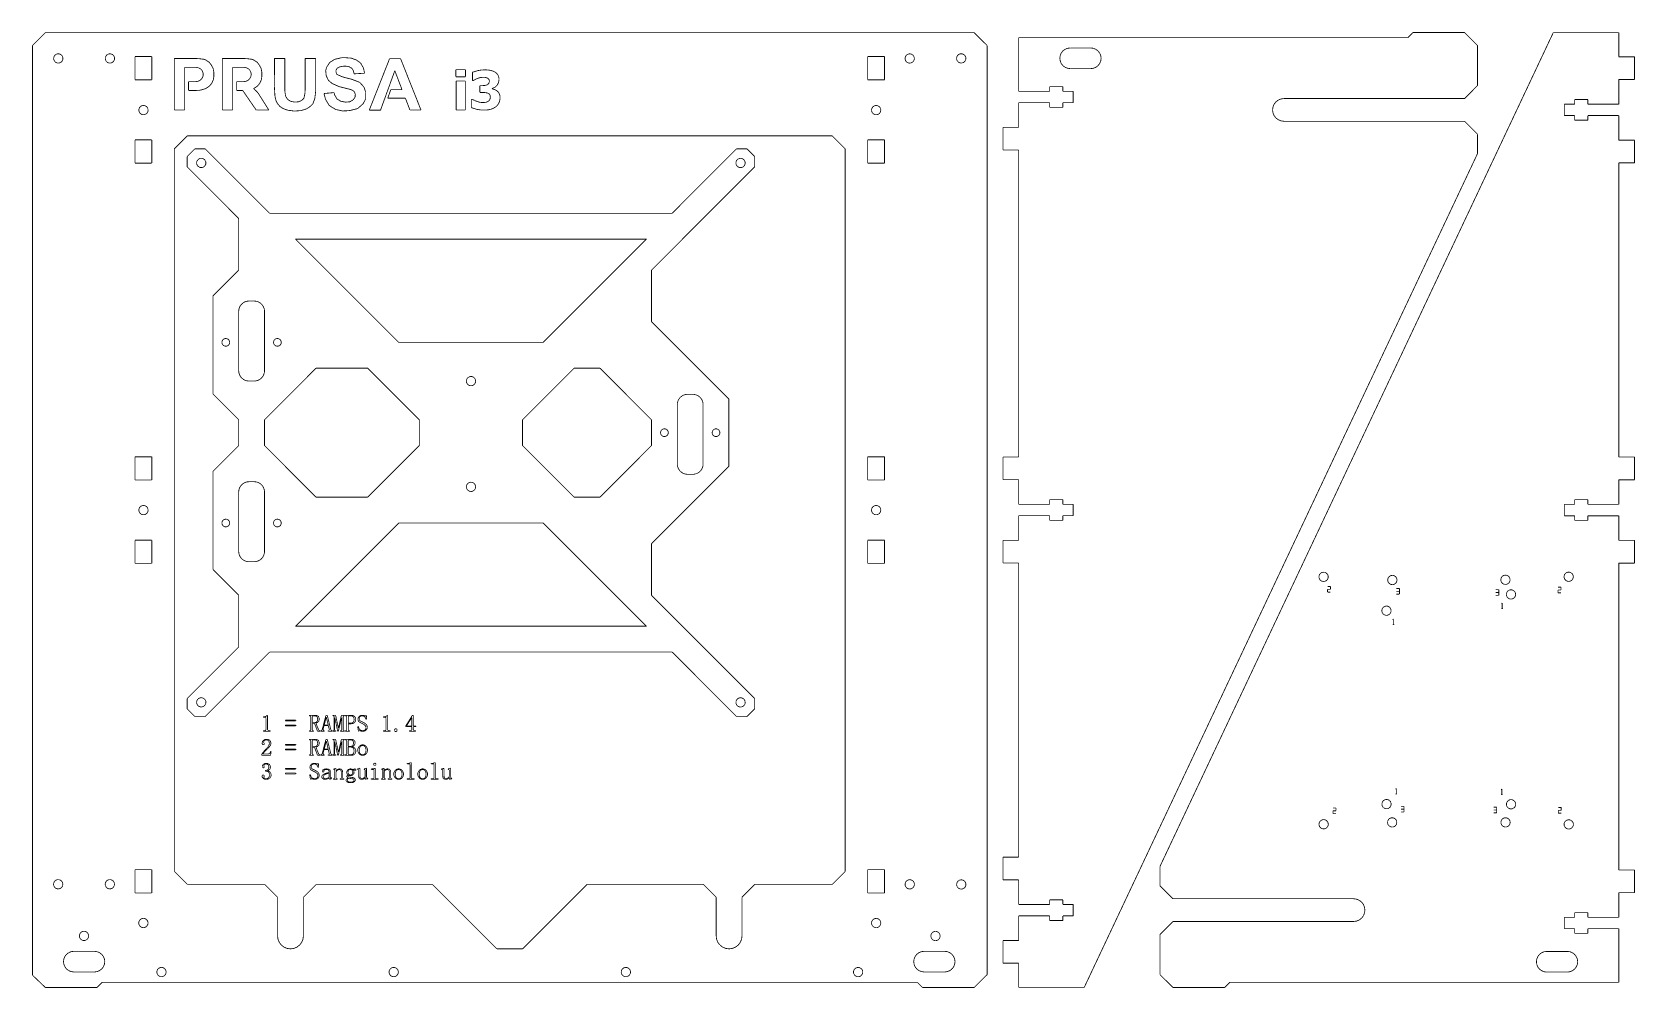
# Model space of a CAD drawing. Header units: millimetres. Extents: x 44 to 666, y 10 to 380.
import ezdxf

# ---------------------------------------------------------------- set-up
doc = ezdxf.new("R2010")
doc.units = ezdxf.units.MM

msp = doc.modelspace()

# ---------------------------------------------------------------- linework, layer by layer
at = {"layer": 'P', "const_width": 0.314}
for points in [[(44.556, 374.756), (49.565, 379.748)], [(49.565, 379.748), (409.557, 379.748)], [(409.557, 379.748), (414.567, 374.756)], [(481.595, 56.744), (633.995, 379.748)], [(577.621, 377.807), (579.614, 379.818)], [(579.614, 379.818), (599.616, 379.818)], [(599.616, 379.818), (604.608, 374.809)], [(659.395, 379.748), (633.995, 379.748)], [(659.395, 370.381), (659.395, 379.748)], [(44.556, 14.552), (44.556, 374.756)], [(414.567, 374.756), (414.567, 14.746)], [(426.808, 377.807), (426.808, 357.011)], [(426.808, 377.807), (577.621, 377.807)], [(443.283, 371.81), (443.918, 372.639)], [(443.918, 372.639), (444.747, 373.274)], [(444.747, 373.274), (445.717, 373.68)], [(445.717, 373.68), (446.758, 373.803)], [(446.758, 373.803), (454.819, 373.803)], [(454.819, 373.803), (455.789, 373.68)], [(455.789, 373.68), (456.741, 373.274)], [(456.741, 373.274), (457.57, 372.639)], [(457.57, 372.639), (458.205, 371.81)], [(604.608, 374.809), (604.608, 359.216)], [(52.828, 370.223), (52.758, 369.764)], [(52.758, 369.764), (52.828, 369.288)], [(53.005, 370.664), (52.828, 370.223)], [(52.828, 369.288), (53.005, 368.864)], [(53.287, 371.034), (53.005, 370.664)], [(53.005, 368.864), (53.287, 368.494)], [(53.658, 371.316), (53.287, 371.034)], [(53.287, 368.494), (53.658, 368.194)], [(54.098, 371.493), (53.658, 371.316)], [(53.658, 368.194), (54.098, 368.018)], [(54.557, 371.563), (54.098, 371.493)], [(54.098, 368.018), (54.557, 367.965)], [(55.033, 371.493), (54.557, 371.563)], [(54.557, 367.965), (55.033, 368.018)], [(55.457, 371.316), (55.033, 371.493)], [(55.033, 368.018), (55.457, 368.194)], [(55.827, 371.034), (55.457, 371.316)], [(55.457, 368.194), (55.845, 368.494)], [(56.127, 370.664), (55.827, 371.034)], [(55.845, 368.494), (56.127, 368.864)], [(56.303, 370.223), (56.127, 370.664)], [(56.127, 368.864), (56.303, 369.288)], [(56.356, 369.764), (56.303, 370.223)], [(56.303, 369.288), (56.356, 369.764)], [(72.849, 370.223), (72.778, 369.764)], [(72.778, 369.764), (72.849, 369.288)], [(73.025, 370.664), (72.849, 370.223)], [(72.849, 369.288), (73.025, 368.864)], [(73.307, 371.034), (73.025, 370.664)], [(73.025, 368.864), (73.307, 368.494)], [(73.678, 371.316), (73.307, 371.034)], [(73.307, 368.494), (73.678, 368.194)], [(74.119, 371.493), (73.678, 371.316)], [(73.678, 368.194), (74.119, 368.018)], [(74.577, 371.563), (74.119, 371.493)], [(74.119, 368.018), (74.577, 367.965)], [(75.053, 371.493), (74.577, 371.563)], [(74.577, 367.965), (75.053, 368.018)], [(75.477, 371.316), (75.053, 371.493)], [(75.053, 368.018), (75.477, 368.194)], [(75.847, 371.034), (75.477, 371.316)], [(75.477, 368.194), (75.847, 368.494)], [(76.147, 370.664), (75.847, 371.034)], [(75.847, 368.494), (76.147, 368.864)], [(76.323, 370.223), (76.147, 370.664)], [(76.147, 368.864), (76.323, 369.288)], [(76.376, 369.764), (76.323, 370.223)], [(76.323, 369.288), (76.376, 369.764)], [(84.314, 361.491), (84.314, 370.487)], [(84.314, 370.487), (90.805, 370.487)], [(90.805, 370.487), (90.805, 361.491)], [(107.95, 369.746), (99.554, 369.746)], [(99.554, 369.746), (99.554, 349.744)], [(109.361, 369.641), (107.95, 369.746)], [(110.86, 369.447), (109.361, 369.641)], [(111.76, 369.147), (110.86, 369.447)], [(113.065, 368.247), (111.76, 369.147)], [(113.859, 367.242), (113.065, 368.247)], [(114.565, 365.954), (113.859, 367.242)], [(126.559, 369.746), (118.163, 369.746)], [(118.163, 369.746), (118.163, 349.744)], [(127.953, 369.641), (126.559, 369.746)], [(129.452, 369.447), (127.953, 369.641)], [(130.351, 369.147), (129.452, 369.447)], [(131.657, 368.247), (130.351, 369.147)], [(132.45, 367.242), (131.657, 368.247)], [(133.156, 365.954), (132.45, 367.242)], [(138.359, 369.746), (138.324, 358.757)], [(142.399, 369.746), (138.359, 369.746)], [(142.399, 364.913), (142.399, 369.746)], [(154.305, 369.746), (150.23, 369.746)], [(150.23, 369.746), (150.266, 357.805)], [(154.323, 360.927), (154.305, 369.746)], [(158.609, 366.413), (158.203, 365.09)], [(159.826, 368.247), (158.609, 366.413)], [(161.696, 369.411), (159.826, 368.247)], [(164.342, 370.029), (161.696, 369.411)], [(162.683, 365.954), (163.53, 366.448)], [(163.53, 366.448), (164.571, 366.713)], [(166.017, 370.029), (164.342, 370.029)], [(164.571, 366.713), (165.947, 366.783)], [(165.947, 366.783), (167.234, 366.571)], [(168.152, 369.87), (166.017, 370.029)], [(167.234, 366.571), (168.381, 365.919)], [(170.18, 369.111), (168.152, 369.87)], [(171.75, 367.983), (170.18, 369.111)], [(172.861, 366.007), (171.75, 367.983)], [(175.101, 349.726), (182.968, 369.658)], [(182.968, 369.658), (187.237, 369.658)], [(187.237, 369.658), (195.139, 349.779)], [(368.3, 361.491), (368.3, 370.487)], [(368.3, 370.487), (374.809, 370.487)], [(374.809, 370.487), (374.809, 361.491)], [(382.817, 370.205), (382.764, 369.746)], [(382.764, 369.746), (382.817, 369.27)], [(383.011, 370.646), (382.817, 370.205)], [(382.817, 369.27), (383.011, 368.829)], [(383.293, 371.016), (383.011, 370.646)], [(383.011, 368.829), (383.293, 368.459)], [(383.663, 371.299), (383.293, 371.016)], [(383.293, 368.459), (383.663, 368.177)], [(384.104, 371.475), (383.663, 371.299)], [(383.663, 368.177), (384.104, 368)], [(384.563, 371.546), (384.104, 371.475)], [(384.104, 368), (384.563, 367.93)], [(385.022, 371.475), (384.563, 371.546)], [(384.563, 367.93), (385.022, 368)], [(385.463, 371.299), (385.022, 371.475)], [(385.022, 368), (385.463, 368.177)], [(385.833, 371.016), (385.463, 371.299)], [(385.463, 368.177), (385.833, 368.459)], [(386.115, 370.646), (385.833, 371.016)], [(385.833, 368.459), (386.115, 368.829)], [(386.292, 370.205), (386.115, 370.646)], [(386.115, 368.829), (386.309, 369.27)], [(386.362, 369.746), (386.292, 370.205)], [(386.309, 369.27), (386.362, 369.746)], [(402.802, 370.24), (402.731, 369.764)], [(402.731, 369.764), (402.802, 369.305)], [(402.978, 370.664), (402.802, 370.24)], [(402.802, 369.305), (402.978, 368.864)], [(403.26, 371.052), (402.978, 370.664)], [(402.978, 368.864), (403.26, 368.494)], [(403.631, 371.334), (403.26, 371.052)], [(403.26, 368.494), (403.631, 368.212)], [(404.072, 371.51), (403.631, 371.334)], [(403.631, 368.212), (404.072, 368.035)], [(404.53, 371.563), (404.072, 371.51)], [(404.072, 368.035), (404.53, 367.965)], [(405.007, 371.51), (404.53, 371.563)], [(404.53, 367.965), (405.007, 368.035)], [(405.43, 371.334), (405.007, 371.51)], [(405.007, 368.035), (405.43, 368.212)], [(405.8, 371.052), (405.43, 371.334)], [(405.43, 368.212), (405.8, 368.494)], [(406.1, 370.664), (405.8, 371.052)], [(405.8, 368.494), (406.1, 368.864)], [(406.277, 370.24), (406.1, 370.664)], [(406.1, 368.864), (406.277, 369.305)], [(406.329, 369.764), (406.277, 370.24)], [(406.277, 369.305), (406.329, 369.764)], [(442.754, 369.817), (442.895, 370.84)], [(442.895, 368.776), (442.754, 369.817)], [(442.895, 370.84), (443.283, 371.81)], [(443.283, 367.806), (442.895, 368.776)], [(443.918, 366.977), (443.283, 367.806)], [(444.747, 366.342), (443.918, 366.977)], [(457.57, 366.977), (456.741, 366.342)], [(458.205, 367.806), (457.57, 366.977)], [(458.205, 371.81), (458.611, 370.84)], [(458.611, 368.776), (458.205, 367.806)], [(458.611, 370.84), (458.752, 369.817)], [(458.752, 369.817), (458.611, 368.776)], [(665.498, 370.381), (659.395, 370.381)], [(665.498, 361.597), (665.498, 370.381)], [(90.805, 361.491), (84.314, 361.491)], [(103.558, 349.744), (103.558, 366.342)], [(103.558, 366.342), (107.862, 366.342)], [(106.662, 360.751), (105.057, 360.751)], [(105.057, 360.751), (105.057, 357.346)], [(107.95, 360.751), (106.662, 360.751)], [(107.862, 366.342), (108.867, 366.148)], [(108.867, 360.945), (107.95, 360.751)], [(108.867, 366.148), (109.661, 365.742)], [(109.767, 361.456), (108.867, 360.945)], [(109.661, 365.742), (110.261, 365.143)], [(110.261, 362.056), (109.767, 361.456)], [(110.261, 365.143), (110.561, 364.543)], [(110.666, 362.85), (110.261, 362.056)], [(110.561, 364.543), (110.755, 363.749)], [(110.755, 363.749), (110.666, 362.85)], [(114.053, 360.151), (114.653, 361.456)], [(114.864, 364.455), (114.565, 365.954)], [(114.653, 361.456), (114.864, 362.744)], [(114.864, 362.744), (114.864, 364.455)], [(122.167, 349.744), (122.167, 366.342)], [(122.167, 366.342), (126.453, 366.342)], [(125.254, 360.751), (123.666, 360.751)], [(123.666, 360.751), (123.666, 357.346)], [(126.559, 360.751), (125.254, 360.751)], [(126.453, 366.342), (127.459, 366.148)], [(127.459, 360.945), (126.559, 360.751)], [(127.459, 366.148), (128.252, 365.742)], [(128.358, 361.456), (127.459, 360.945)], [(128.252, 365.742), (128.852, 365.143)], [(128.852, 362.056), (128.358, 361.456)], [(128.852, 365.143), (129.152, 364.543)], [(129.258, 362.85), (128.852, 362.056)], [(129.152, 364.543), (129.364, 363.749)], [(129.364, 363.749), (129.258, 362.85)], [(132.662, 360.151), (133.262, 361.456)], [(133.456, 364.455), (133.156, 365.954)], [(133.262, 361.456), (133.456, 362.744)], [(133.456, 362.744), (133.456, 364.455)], [(142.381, 356.958), (142.399, 364.913)], [(154.323, 357.011), (154.323, 360.927)], [(158.203, 365.09), (158.397, 363.114)], [(158.397, 363.114), (159.209, 361.35)], [(159.209, 361.35), (160.637, 360.08)], [(162.207, 365.248), (162.683, 365.954)], [(162.207, 364.49), (162.207, 365.248)], [(162.507, 363.573), (162.207, 364.49)], [(164.853, 362.567), (162.507, 363.573)], [(168.398, 361.65), (164.853, 362.567)], [(168.381, 365.919), (168.91, 365.072)], [(171.397, 360.486), (168.398, 361.65)], [(168.91, 365.072), (169.21, 363.784)], [(169.21, 363.784), (173.267, 364.031)], [(173.02, 358.704), (171.397, 360.486)], [(173.267, 364.031), (172.861, 366.007)], [(179.458, 349.726), (184.997, 365.002)], [(184.997, 365.002), (187.784, 357.681)], [(208.668, 362.656), (208.668, 365.39)], [(208.668, 365.39), (212.39, 365.39)], [(212.39, 362.656), (208.668, 362.656)], [(208.774, 349.744), (208.774, 361.05)], [(208.774, 361.05), (212.302, 361.05)], [(212.302, 361.05), (212.302, 349.744)], [(212.39, 365.39), (212.39, 362.656)], [(215.106, 364.402), (217.205, 365.037)], [(215.106, 361.192), (215.106, 364.402)], [(215.424, 361.192), (215.106, 361.192)], [(216.112, 361.58), (215.424, 361.192)], [(216.994, 362.003), (216.112, 361.58)], [(218.105, 362.338), (216.994, 362.003)], [(217.205, 365.037), (218.528, 365.266)], [(219.234, 362.462), (218.105, 362.338)], [(218.528, 365.266), (219.886, 365.354)], [(220.063, 362.409), (219.234, 362.462)], [(219.886, 365.354), (221.121, 365.284)], [(220.909, 362.162), (220.063, 362.409)], [(221.421, 361.703), (220.909, 362.162)], [(221.121, 365.284), (222.197, 365.107)], [(221.58, 361.386), (221.421, 361.703)], [(221.421, 360.045), (221.58, 360.451)], [(221.633, 360.98), (221.58, 361.386)], [(221.58, 360.451), (221.633, 360.98)], [(222.197, 365.107), (223.114, 364.825)], [(223.114, 364.825), (223.873, 364.437)], [(223.873, 364.437), (224.543, 363.908)], [(224.543, 363.908), (225.019, 363.238)], [(225.213, 360.398), (224.667, 359.357)], [(225.019, 363.238), (225.302, 362.462)], [(225.407, 361.597), (225.213, 360.398)], [(225.302, 362.462), (225.407, 361.597)], [(374.809, 361.491), (368.3, 361.491)], [(445.717, 365.954), (444.747, 366.342)], [(446.758, 365.813), (445.717, 365.954)], [(446.758, 365.813), (454.748, 365.813)], [(455.789, 365.954), (454.748, 365.813)], [(456.741, 366.342), (455.789, 365.954)], [(659.395, 361.597), (665.498, 361.597)], [(659.395, 352.037), (659.395, 361.597)], [(105.057, 357.346), (107.95, 357.346)], [(107.95, 357.346), (109.661, 357.452)], [(109.661, 357.452), (111.654, 358.052)], [(111.654, 358.052), (113.153, 359.04)], [(113.153, 359.04), (114.053, 360.151)], [(123.666, 357.346), (126.048, 357.346)], [(131.286, 349.744), (126.048, 357.346)], [(130.263, 358.052), (131.763, 359.04)], [(131.022, 357.364), (130.263, 358.052)], [(131.992, 356.394), (131.022, 357.364)], [(131.763, 359.04), (132.662, 360.151)], [(136.172, 349.744), (131.992, 356.394)], [(138.324, 358.757), (138.536, 355.141)], [(138.536, 355.141), (138.924, 353.466)], [(142.699, 355.053), (142.381, 356.958)], [(143.51, 353.836), (142.699, 355.053)], [(149.772, 354.348), (148.872, 353.466)], [(150.142, 356.076), (149.772, 354.348)], [(150.266, 357.805), (150.142, 356.076)], [(153.247, 352.196), (153.988, 354.242)], [(153.988, 354.242), (154.323, 357.011)], [(161.449, 356.517), (157.533, 356.164)], [(157.533, 356.164), (158.15, 353.889)], [(160.637, 360.08), (163.477, 358.81)], [(161.643, 355.653), (161.449, 356.517)], [(162.56, 354.083), (161.643, 355.653)], [(164.042, 353.166), (162.56, 354.083)], [(163.477, 358.81), (168.046, 357.681)], [(168.046, 357.681), (169.316, 356.923)], [(169.616, 354.753), (168.804, 353.677)], [(169.316, 356.923), (169.668, 355.918)], [(169.668, 355.918), (169.616, 354.753)], [(172.72, 352.213), (173.725, 354.136)], [(173.725, 356.676), (173.02, 358.704)], [(173.725, 354.136), (173.725, 356.676)], [(183.427, 357.646), (182.263, 354.348)], [(182.263, 354.348), (189.107, 354.348)], [(187.784, 357.681), (183.427, 357.646)], [(189.107, 354.348), (190.835, 349.814)], [(217.964, 356.57), (217.964, 359.216)], [(217.964, 359.216), (218.546, 359.216)], [(218.599, 356.57), (217.964, 356.57)], [(218.546, 359.216), (219.816, 359.269)], [(219.781, 356.553), (218.599, 356.57)], [(220.945, 356.358), (219.781, 356.553)], [(219.816, 359.269), (220.786, 359.516)], [(220.786, 359.516), (221.421, 360.045)], [(221.386, 356.147), (220.945, 356.358)], [(221.721, 355.847), (221.386, 356.147)], [(221.933, 355.406), (221.721, 355.847)], [(221.809, 353.783), (221.968, 354.224)], [(222.003, 354.824), (221.933, 355.406)], [(221.968, 354.224), (222.003, 354.824)], [(223.802, 358.563), (222.709, 358.122)], [(222.709, 358.122), (222.709, 357.981)], [(222.709, 357.981), (223.749, 357.699)], [(223.749, 357.699), (224.755, 357.082)], [(224.667, 359.357), (223.802, 358.563)], [(224.755, 357.082), (225.16, 356.623)], [(225.16, 356.623), (225.496, 356.076)], [(225.496, 356.076), (225.725, 355.388)], [(225.795, 354.595), (225.69, 353.554)], [(225.725, 355.388), (225.795, 354.595)], [(438.82, 357.011), (426.808, 357.011)], [(438.82, 358.81), (438.82, 357.011)], [(443.918, 358.81), (438.82, 358.81)], [(443.918, 357.011), (443.918, 358.81)], [(447.922, 357.011), (443.918, 357.011)], [(447.922, 352.619), (447.922, 357.011)], [(527.42, 353.624), (528.479, 354.065)], [(528.479, 354.065), (529.608, 354.207)], [(599.616, 354.207), (529.608, 354.207)], [(599.616, 354.207), (604.608, 359.216)], [(85.848, 350.203), (85.778, 349.744)], [(85.778, 349.744), (85.848, 349.268)], [(86.025, 350.643), (85.848, 350.203)], [(85.848, 349.268), (86.025, 348.844)], [(86.307, 351.014), (86.025, 350.643)], [(86.025, 348.844), (86.307, 348.474)], [(86.678, 351.296), (86.307, 351.014)], [(86.307, 348.474), (86.678, 348.192)], [(87.118, 351.473), (86.678, 351.296)], [(86.678, 348.192), (87.118, 347.998)], [(87.577, 351.543), (87.118, 351.473)], [(87.118, 347.998), (87.577, 347.945)], [(88.053, 351.473), (87.577, 351.543)], [(87.577, 347.945), (88.053, 347.998)], [(88.477, 351.296), (88.053, 351.473)], [(88.053, 347.998), (88.477, 348.192)], [(88.865, 351.014), (88.477, 351.296)], [(88.477, 348.192), (88.865, 348.474)], [(89.147, 350.643), (88.865, 351.014)], [(88.865, 348.474), (89.147, 348.844)], [(89.323, 350.203), (89.147, 350.643)], [(89.147, 348.844), (89.323, 349.285)], [(89.376, 349.744), (89.323, 350.203)], [(89.323, 349.285), (89.376, 349.744)], [(99.554, 349.744), (103.558, 349.744)], [(118.163, 349.744), (122.167, 349.744)], [(131.286, 349.744), (136.172, 349.744)], [(138.924, 353.466), (139.524, 352.266)], [(139.524, 352.266), (140.441, 351.173)], [(140.441, 351.173), (141.693, 350.344)], [(141.693, 350.344), (143.439, 349.709)], [(143.439, 349.709), (146.05, 349.356)], [(144.727, 353.095), (143.51, 353.836)], [(146.226, 352.848), (144.727, 353.095)], [(146.05, 349.356), (148.678, 349.55)], [(147.673, 352.954), (146.226, 352.848)], [(148.872, 353.466), (147.673, 352.954)], [(148.678, 349.55), (150.777, 350.22)], [(150.777, 350.22), (152.1, 351.084)], [(152.1, 351.084), (153.247, 352.196)], [(158.15, 353.889), (159.614, 351.49)], [(159.614, 351.49), (162.101, 349.973)], [(162.101, 349.973), (164.747, 349.409)], [(165.964, 352.813), (164.042, 353.166)], [(164.747, 349.409), (167.287, 349.515)], [(167.587, 352.972), (165.964, 352.813)], [(167.287, 349.515), (170.586, 350.326)], [(168.804, 353.677), (167.587, 352.972)], [(170.586, 350.326), (172.72, 352.213)], [(175.101, 349.726), (179.458, 349.726)], [(195.139, 349.779), (190.835, 349.814)], [(212.302, 349.744), (208.774, 349.744)], [(214.683, 350.696), (214.683, 353.942)], [(214.683, 353.942), (215.036, 353.942)], [(216.711, 350.044), (214.683, 350.696)], [(215.036, 353.942), (215.935, 353.448)], [(215.935, 353.448), (216.976, 353.042)], [(218.087, 349.814), (216.711, 350.044)], [(216.976, 353.042), (218.034, 352.743)], [(218.034, 352.743), (219.004, 352.654)], [(219.71, 349.744), (218.087, 349.814)], [(219.004, 352.654), (220.186, 352.743)], [(221.139, 349.832), (219.71, 349.744)], [(220.186, 352.743), (220.768, 352.901)], [(220.768, 352.901), (221.262, 353.166)], [(222.321, 350.079), (221.139, 349.832)], [(221.262, 353.166), (221.809, 353.783)], [(223.326, 350.502), (222.321, 350.079)], [(224.19, 351.049), (223.326, 350.502)], [(224.878, 351.755), (224.19, 351.049)], [(225.39, 352.601), (224.878, 351.755)], [(225.69, 353.554), (225.39, 352.601)], [(369.835, 350.185), (369.764, 349.726)], [(369.764, 349.726), (369.835, 349.25)], [(370.011, 350.626), (369.835, 350.185)], [(369.835, 349.25), (370.011, 348.827)], [(370.293, 350.996), (370.011, 350.626)], [(370.011, 348.827), (370.311, 348.456)], [(370.664, 351.296), (370.293, 350.996)], [(370.311, 348.456), (370.681, 348.174)], [(371.087, 351.473), (370.664, 351.296)], [(370.681, 348.174), (371.122, 347.998)], [(371.563, 351.543), (371.087, 351.473)], [(371.122, 347.998), (371.581, 347.927)], [(372.022, 351.473), (371.563, 351.543)], [(371.581, 347.927), (372.039, 347.998)], [(372.463, 351.296), (372.022, 351.473)], [(372.039, 347.998), (372.48, 348.174)], [(372.833, 351.014), (372.463, 351.296)], [(372.48, 348.174), (372.851, 348.474)], [(373.115, 350.643), (372.833, 351.014)], [(372.851, 348.474), (373.133, 348.844)], [(373.309, 350.22), (373.115, 350.643)], [(373.133, 348.844), (373.309, 349.285)], [(373.362, 349.744), (373.309, 350.22)], [(373.309, 349.285), (373.362, 349.744)], [(426.808, 352.619), (426.808, 343.059)], [(426.808, 352.619), (438.82, 352.619)], [(438.82, 352.619), (438.82, 350.82)], [(438.82, 350.82), (443.918, 350.82)], [(443.918, 352.619), (447.922, 352.619)], [(443.918, 352.619), (443.918, 350.82)], [(525.216, 349.814), (525.357, 350.943)], [(525.357, 348.668), (525.216, 349.814)], [(525.357, 350.943), (525.798, 352.019)], [(525.798, 347.61), (525.357, 348.668)], [(525.798, 352.019), (526.503, 352.919)], [(526.503, 352.919), (527.42, 353.624)], [(638.298, 352.037), (638.298, 347.627)], [(642.303, 352.037), (638.298, 352.037)], [(642.303, 352.037), (642.303, 353.836)], [(647.4, 353.836), (642.303, 353.836)], [(647.4, 352.037), (647.4, 353.836)], [(659.395, 352.037), (647.4, 352.037)], [(426.808, 343.059), (420.705, 343.059)], [(420.705, 343.059), (420.705, 334.257)], [(526.503, 346.692), (525.798, 347.61)], [(527.42, 346.004), (526.503, 346.692)], [(528.479, 345.563), (527.42, 346.004)], [(529.608, 345.405), (528.479, 345.563)], [(599.616, 345.405), (529.608, 345.405)], [(599.616, 345.405), (604.608, 340.413)], [(638.298, 347.627), (642.303, 347.627)], [(642.303, 347.627), (642.303, 345.828)], [(642.303, 345.828), (647.4, 345.828)], [(647.4, 347.627), (659.395, 347.627)], [(647.4, 345.828), (647.4, 347.627)], [(659.395, 347.627), (659.395, 338.085)], [(84.314, 329.195), (84.314, 338.19)], [(84.314, 338.19), (90.805, 338.19)], [(90.805, 338.19), (90.805, 329.195)], [(99.554, 334.751), (104.563, 339.743)], [(104.563, 339.743), (354.559, 339.743)], [(354.559, 339.743), (359.551, 334.751)], [(368.3, 329.195), (368.3, 338.19)], [(368.3, 338.19), (374.809, 338.19)], [(374.809, 338.19), (374.809, 329.195)], [(604.608, 340.413), (604.608, 332.811)], [(665.498, 338.085), (659.395, 338.085)], [(665.498, 329.283), (665.498, 338.085)], [(90.805, 329.195), (84.314, 329.195)], [(99.554, 54.751), (99.554, 334.751)], [(107.491, 334.751), (104.493, 331.752)], [(104.493, 331.752), (104.493, 329.741)], [(104.493, 329.741), (104.493, 327.748)], [(109.485, 334.751), (107.491, 334.751)], [(108.232, 329.724), (108.179, 329.265)], [(108.179, 329.265), (108.232, 328.789)], [(108.338, 329.953), (108.232, 329.724)], [(108.426, 330.165), (108.338, 329.953)], [(108.708, 330.535), (108.426, 330.165)], [(109.079, 330.817), (108.708, 330.535)], [(109.52, 330.994), (109.079, 330.817)], [(109.485, 334.751), (109.555, 334.751)], [(109.555, 330.994), (109.52, 330.994)], [(109.555, 334.751), (111.495, 334.751)], [(109.978, 331.064), (109.555, 330.994)], [(110.437, 330.994), (109.978, 331.064)], [(110.878, 330.817), (110.437, 330.994)], [(111.248, 330.535), (110.878, 330.817)], [(111.531, 330.165), (111.248, 330.535)], [(111.495, 334.751), (136.49, 309.739)], [(111.725, 329.724), (111.531, 330.165)], [(111.778, 329.265), (111.725, 329.724)], [(111.725, 328.789), (111.778, 329.265)], [(317.482, 334.751), (294.481, 311.75)], [(317.253, 329.724), (317.2, 329.265)], [(317.2, 329.265), (317.253, 328.789)], [(317.447, 330.165), (317.253, 329.724)], [(317.729, 330.535), (317.447, 330.165)], [(321.486, 334.751), (317.482, 334.751)], [(318.1, 330.817), (317.729, 330.535)], [(318.541, 330.994), (318.1, 330.817)], [(318.999, 331.064), (318.541, 330.994)], [(319.458, 330.994), (318.999, 331.064)], [(319.899, 330.817), (319.458, 330.994)], [(320.269, 330.535), (319.899, 330.817)], [(320.552, 330.165), (320.269, 330.535)], [(320.746, 329.724), (320.552, 330.165)], [(320.798, 329.265), (320.746, 329.724)], [(320.746, 328.789), (320.798, 329.265)], [(324.485, 331.752), (321.486, 334.751)], [(324.485, 330.747), (324.485, 331.752)], [(324.485, 330.747), (324.485, 327.748)], [(359.551, 334.751), (359.551, 54.751)], [(374.809, 329.195), (368.3, 329.195)], [(420.705, 334.257), (426.808, 334.257)], [(426.808, 334.257), (426.808, 215.353)], [(604.608, 332.811), (452.208, 9.807)], [(659.395, 215.3), (659.395, 329.283)], [(659.395, 329.283), (665.498, 329.283)], [(104.493, 327.748), (124.495, 307.746)], [(108.232, 328.789), (108.426, 328.366)], [(108.426, 328.366), (108.708, 327.978)], [(108.708, 327.978), (109.079, 327.695)], [(109.079, 327.695), (109.52, 327.519)], [(109.52, 327.519), (109.978, 327.466)], [(109.978, 327.466), (110.437, 327.519)], [(110.437, 327.519), (110.878, 327.695)], [(110.878, 327.695), (111.248, 327.978)], [(111.248, 327.978), (111.531, 328.366)], [(111.531, 328.366), (111.725, 328.789)], [(324.485, 327.748), (284.48, 287.743)], [(317.253, 328.789), (317.447, 328.366)], [(317.447, 328.366), (317.729, 327.978)], [(317.729, 327.978), (318.1, 327.695)], [(318.1, 327.695), (318.541, 327.519)], [(318.541, 327.519), (318.999, 327.466)], [(318.999, 327.466), (319.458, 327.519)], [(319.458, 327.519), (319.899, 327.695)], [(319.899, 327.695), (320.269, 327.978)], [(320.269, 327.978), (320.552, 328.366)], [(320.552, 328.366), (320.746, 328.789)], [(294.481, 311.75), (292.488, 309.739)], [(124.495, 307.746), (124.495, 287.743)], [(136.49, 309.739), (292.488, 309.739)], [(146.491, 299.755), (282.487, 299.755)], [(146.491, 299.755), (186.496, 259.75)], [(282.487, 299.755), (254.494, 271.745)], [(282.487, 299.755), (282.557, 299.755)], [(124.495, 287.743), (114.494, 277.742)], [(284.48, 267.741), (284.48, 287.743)], [(114.494, 277.742), (114.494, 239.748)], [(124.795, 273.279), (124.619, 272.785)], [(125.024, 273.756), (124.795, 273.279)], [(125.307, 274.197), (125.024, 273.756)], [(125.659, 274.585), (125.307, 274.197)], [(126.048, 274.92), (125.659, 274.585)], [(126.488, 275.22), (126.048, 274.92)], [(126.965, 275.449), (126.488, 275.22)], [(127.459, 275.625), (126.965, 275.449)], [(127.97, 275.713), (127.459, 275.625)], [(128.482, 275.749), (127.97, 275.713)], [(128.482, 275.749), (130.493, 275.749)], [(131.004, 275.713), (130.493, 275.749)], [(131.516, 275.625), (131.004, 275.713)], [(132.027, 275.449), (131.516, 275.625)], [(132.486, 275.22), (132.027, 275.449)], [(132.927, 274.92), (132.486, 275.22)], [(133.315, 274.585), (132.927, 274.92)], [(133.668, 274.197), (133.315, 274.585)], [(133.95, 273.756), (133.668, 274.197)], [(134.179, 273.279), (133.95, 273.756)], [(134.355, 272.785), (134.179, 273.279)], [(124.531, 272.274), (124.495, 271.762)], [(124.495, 248.761), (124.495, 271.762)], [(124.619, 272.785), (124.531, 272.274)], [(134.461, 272.274), (134.355, 272.785)], [(134.497, 271.762), (134.461, 272.274)], [(134.497, 271.762), (134.497, 248.761)], [(252.483, 269.752), (242.482, 259.75)], [(254.494, 271.745), (252.483, 269.752)], [(304.483, 247.756), (284.48, 267.741)], [(118.428, 260.809), (118.181, 260.491)], [(118.745, 261.038), (118.428, 260.809)], [(119.098, 261.197), (118.745, 261.038)], [(119.486, 261.25), (119.098, 261.197)], [(119.874, 261.197), (119.486, 261.25)], [(120.244, 261.038), (119.874, 261.197)], [(120.544, 260.809), (120.244, 261.038)], [(120.791, 260.491), (120.544, 260.809)], [(138.43, 260.809), (138.183, 260.491)], [(138.73, 261.038), (138.43, 260.809)], [(139.1, 261.197), (138.73, 261.038)], [(139.488, 261.25), (139.1, 261.197)], [(139.876, 261.197), (139.488, 261.25)], [(140.229, 261.038), (139.876, 261.197)], [(140.547, 260.809), (140.229, 261.038)], [(140.794, 260.491), (140.547, 260.809)], [(118.039, 260.138), (117.987, 259.75)], [(117.987, 259.75), (118.039, 259.362)], [(118.181, 260.491), (118.039, 260.138)], [(118.039, 259.362), (118.181, 258.992)], [(118.181, 258.992), (118.428, 258.692)], [(118.428, 258.692), (118.745, 258.445)], [(118.745, 258.445), (119.098, 258.304)], [(119.098, 258.304), (119.486, 258.251)], [(119.486, 258.251), (119.874, 258.304)], [(119.874, 258.304), (120.244, 258.445)], [(120.244, 258.445), (120.544, 258.692)], [(120.544, 258.692), (120.791, 258.992)], [(120.932, 260.138), (120.791, 260.491)], [(120.791, 258.992), (120.932, 259.362)], [(120.985, 259.75), (120.932, 260.138)], [(120.932, 259.362), (120.985, 259.75)], [(138.042, 260.138), (137.989, 259.75)], [(137.989, 259.75), (138.042, 259.362)], [(138.183, 260.491), (138.042, 260.138)], [(138.042, 259.362), (138.183, 258.992)], [(138.183, 258.992), (138.43, 258.692)], [(138.43, 258.692), (138.73, 258.445)], [(138.73, 258.445), (139.1, 258.304)], [(139.1, 258.304), (139.488, 258.251)], [(139.488, 258.251), (139.876, 258.304)], [(139.876, 258.304), (140.229, 258.445)], [(140.229, 258.445), (140.547, 258.692)], [(140.547, 258.692), (140.794, 258.992)], [(140.935, 260.138), (140.794, 260.491)], [(140.794, 258.992), (140.935, 259.362)], [(140.988, 259.75), (140.935, 260.138)], [(140.935, 259.362), (140.988, 259.75)], [(242.482, 259.75), (186.496, 259.75)], [(242.552, 259.75), (242.482, 259.75)], [(124.495, 248.761), (124.531, 248.232)], [(134.461, 248.232), (134.497, 248.761)], [(134.497, 229.747), (154.481, 249.749)], [(154.481, 249.749), (174.484, 249.749)], [(174.484, 249.749), (194.486, 229.747)], [(174.484, 249.749), (174.554, 249.749)], [(234.491, 229.747), (254.494, 249.749)], [(254.494, 249.749), (264.495, 249.749)], [(264.495, 249.749), (274.567, 239.677)], [(124.531, 248.232), (124.619, 247.721)], [(124.619, 247.721), (124.795, 247.227)], [(124.795, 247.227), (125.024, 246.75)], [(125.024, 246.75), (125.307, 246.327)], [(125.307, 246.327), (125.659, 245.921)], [(125.659, 245.921), (126.048, 245.586)], [(126.048, 245.586), (126.488, 245.286)], [(126.488, 245.286), (126.965, 245.057)], [(126.965, 245.057), (127.459, 244.898)], [(127.459, 244.898), (127.97, 244.793)], [(127.97, 244.793), (128.482, 244.757)], [(130.493, 244.757), (128.482, 244.757)], [(130.493, 244.757), (131.004, 244.793)], [(131.004, 244.793), (131.516, 244.898)], [(131.516, 244.898), (132.027, 245.057)], [(132.027, 245.057), (132.486, 245.286)], [(132.486, 245.286), (132.927, 245.586)], [(132.927, 245.586), (133.315, 245.921)], [(133.315, 245.921), (133.668, 246.327)], [(133.668, 246.327), (133.95, 246.75)], [(133.95, 246.75), (134.179, 247.227)], [(134.179, 247.227), (134.355, 247.721)], [(134.355, 247.721), (134.461, 248.232)], [(212.778, 245.198), (212.725, 244.74)], [(212.725, 244.74), (212.778, 244.263)], [(212.972, 245.639), (212.778, 245.198)], [(212.778, 244.263), (212.972, 243.84)], [(213.254, 246.01), (212.972, 245.639)], [(212.972, 243.84), (213.254, 243.452)], [(213.625, 246.292), (213.254, 246.01)], [(213.254, 243.452), (213.625, 243.17)], [(214.066, 246.468), (213.625, 246.292)], [(213.625, 243.17), (214.066, 242.993)], [(214.489, 246.521), (214.066, 246.468)], [(214.066, 242.993), (214.489, 242.94)], [(214.524, 246.539), (214.489, 246.521)], [(214.489, 242.94), (214.524, 242.94)], [(214.983, 246.468), (214.524, 246.539)], [(214.524, 242.94), (214.983, 242.993)], [(215.424, 246.292), (214.983, 246.468)], [(214.983, 242.993), (215.424, 243.17)], [(215.794, 246.01), (215.424, 246.292)], [(215.424, 243.17), (215.794, 243.452)], [(216.076, 245.639), (215.794, 246.01)], [(215.794, 243.452), (216.076, 243.84)], [(216.27, 245.198), (216.076, 245.639)], [(216.076, 243.84), (216.27, 244.263)], [(216.323, 244.74), (216.27, 245.198)], [(216.27, 244.263), (216.323, 244.74)], [(314.484, 237.755), (304.483, 247.756)], [(114.494, 239.748), (124.495, 229.747)], [(274.567, 239.748), (274.567, 239.677)], [(274.567, 239.677), (284.48, 229.747)], [(294.517, 236.132), (294.481, 235.603)], [(294.622, 236.643), (294.517, 236.132)], [(294.799, 237.137), (294.622, 236.643)], [(295.028, 237.613), (294.799, 237.137)], [(295.31, 238.037), (295.028, 237.613)], [(295.663, 238.443), (295.31, 238.037)], [(296.051, 238.778), (295.663, 238.443)], [(296.492, 239.078), (296.051, 238.778)], [(296.951, 239.307), (296.492, 239.078)], [(297.445, 239.466), (296.951, 239.307)], [(297.974, 239.571), (297.445, 239.466)], [(298.485, 239.607), (297.974, 239.571)], [(298.485, 239.607), (300.496, 239.607)], [(301.008, 239.571), (300.496, 239.607)], [(301.519, 239.466), (301.008, 239.571)], [(302.013, 239.307), (301.519, 239.466)], [(302.489, 239.078), (302.013, 239.307)], [(302.93, 238.778), (302.489, 239.078)], [(303.318, 238.443), (302.93, 238.778)], [(303.653, 238.037), (303.318, 238.443)], [(303.953, 237.613), (303.653, 238.037)], [(304.183, 237.137), (303.953, 237.613)], [(304.359, 236.643), (304.183, 237.137)], [(304.447, 236.132), (304.359, 236.643)], [(304.483, 235.603), (304.447, 236.132)], [(314.484, 237.755), (314.484, 211.755)], [(124.495, 229.747), (124.495, 219.745)], [(134.497, 219.745), (134.497, 229.747)], [(194.486, 229.747), (194.486, 219.745)], [(234.491, 219.745), (234.491, 229.747)], [(284.48, 229.747), (284.48, 219.745)], [(294.481, 212.602), (294.481, 235.603)], [(304.483, 235.603), (304.483, 212.602)], [(288.043, 225.143), (287.99, 224.755)], [(287.99, 224.755), (288.043, 224.367)], [(288.184, 225.496), (288.043, 225.143)], [(288.043, 224.367), (288.184, 223.996)], [(288.431, 225.813), (288.184, 225.496)], [(288.184, 223.996), (288.431, 223.679)], [(288.731, 226.042), (288.431, 225.813)], [(288.431, 223.679), (288.731, 223.449)], [(289.101, 226.201), (288.731, 226.042)], [(289.489, 226.254), (289.101, 226.201)], [(289.878, 226.201), (289.489, 226.254)], [(290.23, 226.042), (289.878, 226.201)], [(290.548, 225.813), (290.23, 226.042)], [(290.23, 223.449), (290.548, 223.679)], [(290.795, 225.496), (290.548, 225.813)], [(290.548, 223.679), (290.795, 223.996)], [(290.936, 225.143), (290.795, 225.496)], [(290.795, 223.996), (290.936, 224.367)], [(290.989, 224.755), (290.936, 225.143)], [(290.936, 224.367), (290.989, 224.755)], [(308.046, 225.143), (307.993, 224.755)], [(307.993, 224.755), (308.046, 224.367)], [(308.187, 225.496), (308.046, 225.143)], [(308.046, 224.367), (308.187, 223.996)], [(308.434, 225.813), (308.187, 225.496)], [(308.187, 223.996), (308.434, 223.679)], [(308.733, 226.042), (308.434, 225.813)], [(308.434, 223.679), (308.733, 223.449)], [(309.104, 226.201), (308.733, 226.042)], [(309.492, 226.254), (309.104, 226.201)], [(309.88, 226.201), (309.492, 226.254)], [(310.233, 226.042), (309.88, 226.201)], [(310.55, 225.813), (310.233, 226.042)], [(310.233, 223.449), (310.55, 223.679)], [(310.78, 225.496), (310.55, 225.813)], [(310.55, 223.679), (310.78, 223.996)], [(310.85, 225.337), (310.78, 225.496)], [(310.78, 223.996), (310.833, 224.12)], [(310.833, 224.12), (310.938, 224.367)], [(310.938, 225.143), (310.85, 225.337)], [(310.991, 224.755), (310.938, 225.143)], [(310.938, 224.367), (310.991, 224.755)], [(124.495, 219.745), (114.494, 209.744)], [(154.481, 199.743), (134.497, 219.745)], [(194.486, 219.745), (174.484, 199.743)], [(254.494, 199.743), (234.491, 219.745)], [(284.48, 219.745), (274.567, 209.815)], [(288.731, 223.449), (289.101, 223.291)], [(289.101, 223.291), (289.489, 223.255)], [(289.489, 223.255), (289.878, 223.291)], [(289.878, 223.291), (290.23, 223.449)], [(308.733, 223.449), (309.104, 223.291)], [(309.104, 223.291), (309.492, 223.255)], [(309.492, 223.255), (309.88, 223.291)], [(309.88, 223.291), (310.233, 223.449)], [(84.314, 206.393), (84.314, 215.388)], [(84.314, 215.388), (90.805, 215.388)], [(90.805, 215.388), (90.805, 206.393)], [(294.481, 212.602), (294.517, 212.09)], [(294.517, 212.09), (294.622, 211.578)], [(294.622, 211.578), (294.799, 211.085)], [(294.799, 211.085), (295.028, 210.608)], [(303.953, 210.608), (304.183, 211.085)], [(304.183, 211.085), (304.359, 211.578)], [(304.359, 211.578), (304.447, 212.09)], [(304.447, 212.09), (304.483, 212.602)], [(314.484, 211.755), (304.483, 201.754)], [(368.3, 206.393), (368.3, 215.388)], [(368.3, 215.388), (374.809, 215.388)], [(374.809, 215.388), (374.809, 206.393)], [(426.808, 215.353), (420.705, 215.353)], [(420.705, 215.353), (420.705, 206.569)], [(665.498, 215.3), (659.395, 215.3)], [(665.498, 206.498), (665.498, 215.3)], [(90.805, 206.393), (84.314, 206.393)], [(114.494, 209.744), (114.494, 171.75)], [(126.048, 204.929), (125.659, 204.576)], [(126.488, 205.211), (126.048, 204.929)], [(126.965, 205.44), (126.488, 205.211)], [(127.459, 205.617), (126.965, 205.44)], [(127.97, 205.705), (127.459, 205.617)], [(128.482, 205.74), (127.97, 205.705)], [(128.482, 205.74), (130.493, 205.74)], [(131.004, 205.705), (130.493, 205.74)], [(131.516, 205.617), (131.004, 205.705)], [(132.027, 205.44), (131.516, 205.617)], [(132.486, 205.211), (132.027, 205.44)], [(132.927, 204.929), (132.486, 205.211)], [(133.315, 204.576), (132.927, 204.929)], [(213.254, 205.034), (212.972, 204.646)], [(213.625, 205.317), (213.254, 205.034)], [(214.066, 205.493), (213.625, 205.317)], [(214.489, 205.546), (214.066, 205.493)], [(214.524, 205.546), (214.489, 205.546)], [(214.983, 205.493), (214.524, 205.546)], [(215.424, 205.317), (214.983, 205.493)], [(215.794, 205.034), (215.424, 205.317)], [(216.076, 204.646), (215.794, 205.034)], [(274.567, 209.815), (264.495, 199.743)], [(274.567, 209.815), (274.567, 209.744)], [(295.028, 210.608), (295.31, 210.167)], [(295.31, 210.167), (295.663, 209.779)], [(295.663, 209.779), (296.051, 209.444)], [(296.051, 209.444), (296.492, 209.144)], [(296.492, 209.144), (296.951, 208.915)], [(296.951, 208.915), (297.445, 208.739)], [(297.445, 208.739), (297.974, 208.65)], [(297.974, 208.65), (298.485, 208.615)], [(300.496, 208.615), (298.485, 208.615)], [(300.496, 208.615), (301.008, 208.65)], [(301.008, 208.65), (301.519, 208.739)], [(301.519, 208.739), (302.013, 208.915)], [(302.013, 208.915), (302.489, 209.144)], [(302.489, 209.144), (302.93, 209.444)], [(302.93, 209.444), (303.318, 209.779)], [(303.318, 209.779), (303.653, 210.167)], [(303.653, 210.167), (303.953, 210.608)], [(374.809, 206.393), (368.3, 206.393)], [(420.705, 206.569), (426.808, 206.569)], [(426.808, 197.009), (426.808, 206.569)], [(659.395, 206.498), (659.395, 196.956)], [(659.395, 206.498), (665.498, 206.498)], [(124.531, 202.265), (124.495, 201.754)], [(124.495, 178.753), (124.495, 201.754)], [(124.619, 202.777), (124.531, 202.265)], [(124.795, 203.271), (124.619, 202.777)], [(125.024, 203.747), (124.795, 203.271)], [(125.307, 204.188), (125.024, 203.747)], [(125.659, 204.576), (125.307, 204.188)], [(133.668, 204.188), (133.315, 204.576)], [(133.95, 203.747), (133.668, 204.188)], [(134.179, 203.271), (133.95, 203.747)], [(134.355, 202.777), (134.179, 203.271)], [(134.461, 202.265), (134.355, 202.777)], [(134.497, 201.754), (134.461, 202.265)], [(134.497, 201.754), (134.497, 178.753)], [(174.484, 199.743), (154.481, 199.743)], [(212.778, 204.223), (212.725, 203.747)], [(212.725, 203.747), (212.778, 203.288)], [(212.972, 204.646), (212.778, 204.223)], [(212.778, 203.288), (212.972, 202.847)], [(212.972, 202.847), (213.254, 202.477)], [(213.254, 202.477), (213.625, 202.195)], [(213.625, 202.195), (214.066, 202.018)], [(214.066, 202.018), (214.489, 201.965)], [(214.489, 201.965), (214.524, 201.948)], [(214.524, 201.948), (214.983, 202.018)], [(214.983, 202.018), (215.424, 202.195)], [(215.424, 202.195), (215.794, 202.477)], [(215.794, 202.477), (216.076, 202.847)], [(216.27, 204.223), (216.076, 204.646)], [(216.076, 202.847), (216.27, 203.288)], [(216.323, 203.747), (216.27, 204.223)], [(216.27, 203.288), (216.323, 203.747)], [(264.495, 199.743), (254.494, 199.743)], [(304.483, 201.754), (284.48, 181.751)], [(443.918, 198.808), (438.82, 198.808)], [(438.82, 198.808), (438.82, 197.009)], [(443.918, 197.009), (443.918, 198.808)], [(642.303, 196.956), (642.303, 198.755)], [(647.4, 198.755), (642.303, 198.755)], [(647.4, 196.956), (647.4, 198.755)], [(85.848, 195.21), (85.778, 194.751)], [(85.778, 194.751), (85.848, 194.275)], [(86.025, 195.651), (85.848, 195.21)], [(85.848, 194.275), (86.025, 193.851)], [(86.307, 196.021), (86.025, 195.651)], [(86.025, 193.851), (86.307, 193.463)], [(86.678, 196.303), (86.307, 196.021)], [(86.307, 193.463), (86.678, 193.181)], [(87.118, 196.48), (86.678, 196.303)], [(86.678, 193.181), (87.118, 193.005)], [(87.577, 196.55), (87.118, 196.48)], [(87.118, 193.005), (87.577, 192.952)], [(88.053, 196.48), (87.577, 196.55)], [(87.577, 192.952), (88.053, 193.005)], [(88.477, 196.303), (88.053, 196.48)], [(88.053, 193.005), (88.477, 193.181)], [(88.865, 196.021), (88.477, 196.303)], [(88.477, 193.181), (88.865, 193.463)], [(89.147, 195.651), (88.865, 196.021)], [(88.865, 193.463), (89.147, 193.851)], [(89.323, 195.21), (89.147, 195.651)], [(89.147, 193.851), (89.323, 194.275)], [(89.376, 194.751), (89.323, 195.21)], [(89.323, 194.275), (89.376, 194.751)], [(369.817, 195.21), (369.764, 194.751)], [(369.764, 194.751), (369.817, 194.275)], [(369.993, 195.651), (369.817, 195.21)], [(369.817, 194.275), (369.993, 193.851)], [(370.293, 196.021), (369.993, 195.651)], [(369.993, 193.851), (370.293, 193.481)], [(370.664, 196.303), (370.293, 196.021)], [(370.293, 193.481), (370.664, 193.181)], [(371.087, 196.48), (370.664, 196.303)], [(370.664, 193.181), (371.087, 193.005)], [(371.563, 196.55), (371.087, 196.48)], [(371.087, 193.005), (371.563, 192.952)], [(372.022, 196.48), (371.563, 196.55)], [(371.563, 192.952), (372.022, 193.005)], [(372.463, 196.303), (372.022, 196.48)], [(372.022, 193.005), (372.463, 193.181)], [(372.833, 196.021), (372.463, 196.303)], [(372.463, 193.181), (372.833, 193.481)], [(373.115, 195.651), (372.833, 196.021)], [(372.833, 193.481), (373.115, 193.851)], [(373.292, 195.21), (373.115, 195.651)], [(373.115, 193.851), (373.292, 194.275)], [(373.362, 194.751), (373.292, 195.21)], [(373.292, 194.275), (373.362, 194.751)], [(438.82, 197.009), (426.808, 197.009)], [(426.808, 192.617), (438.82, 192.617)], [(426.808, 183.056), (426.808, 192.617)], [(438.82, 192.617), (438.82, 190.818)], [(447.922, 197.009), (443.918, 197.009)], [(443.918, 192.617), (447.922, 192.617)], [(443.918, 192.617), (443.918, 190.818)], [(447.922, 192.617), (447.922, 197.009)], [(638.298, 196.956), (638.298, 192.546)], [(642.303, 196.956), (638.298, 196.956)], [(638.298, 192.546), (642.303, 192.546)], [(642.303, 192.546), (642.303, 190.747)], [(659.395, 196.956), (647.4, 196.956)], [(647.4, 190.747), (647.4, 192.546)], [(647.4, 192.546), (659.395, 192.546)], [(659.395, 192.546), (659.395, 183.003)], [(118.039, 190.13), (117.987, 189.742)], [(117.987, 189.742), (118.039, 189.353)], [(118.181, 190.5), (118.039, 190.13)], [(118.039, 189.353), (118.181, 189.001)], [(118.428, 190.8), (118.181, 190.5)], [(118.181, 189.001), (118.428, 188.683)], [(118.745, 191.047), (118.428, 190.8)], [(118.428, 188.683), (118.745, 188.454)], [(119.098, 191.188), (118.745, 191.047)], [(118.745, 188.454), (119.098, 188.295)], [(119.486, 191.241), (119.098, 191.188)], [(119.098, 188.295), (119.486, 188.242)], [(119.874, 191.188), (119.486, 191.241)], [(119.486, 188.242), (119.874, 188.295)], [(120.244, 191.047), (119.874, 191.188)], [(119.874, 188.295), (120.244, 188.454)], [(120.544, 190.8), (120.244, 191.047)], [(120.244, 188.454), (120.544, 188.683)], [(120.791, 190.5), (120.544, 190.8)], [(120.544, 188.683), (120.791, 189.001)], [(120.932, 190.13), (120.791, 190.5)], [(120.791, 189.001), (120.932, 189.353)], [(120.985, 189.742), (120.932, 190.13)], [(120.932, 189.353), (120.985, 189.742)], [(138.042, 190.13), (137.989, 189.742)], [(137.989, 189.742), (138.042, 189.353)], [(138.183, 190.5), (138.042, 190.13)], [(138.042, 189.353), (138.183, 189.001)], [(138.43, 190.8), (138.183, 190.5)], [(138.183, 189.001), (138.43, 188.683)], [(138.73, 191.047), (138.43, 190.8)], [(138.43, 188.683), (138.73, 188.454)], [(139.1, 191.188), (138.73, 191.047)], [(138.73, 188.454), (139.1, 188.295)], [(139.488, 191.241), (139.1, 191.188)], [(139.1, 188.295), (139.488, 188.242)], [(139.876, 191.188), (139.488, 191.241)], [(139.488, 188.242), (139.876, 188.295)], [(140.229, 191.047), (139.876, 191.188)], [(139.876, 188.295), (140.229, 188.454)], [(140.547, 190.8), (140.229, 191.047)], [(140.229, 188.454), (140.547, 188.683)], [(140.794, 190.5), (140.547, 190.8)], [(140.547, 188.683), (140.794, 189.001)], [(140.935, 190.13), (140.794, 190.5)], [(140.794, 189.001), (140.935, 189.353)], [(140.988, 189.742), (140.935, 190.13)], [(140.935, 189.353), (140.988, 189.742)], [(186.496, 189.742), (146.491, 149.754)], [(186.567, 189.742), (146.562, 149.754)], [(186.567, 189.742), (186.496, 189.742)], [(242.482, 189.742), (186.567, 189.742)], [(242.552, 189.742), (242.482, 189.742)], [(242.482, 189.742), (282.487, 149.754)], [(242.552, 189.742), (282.557, 149.754)], [(438.82, 190.818), (443.918, 190.818)], [(642.303, 190.747), (647.4, 190.747)], [(84.314, 174.096), (84.314, 183.092)], [(84.314, 183.092), (90.805, 183.092)], [(90.805, 183.092), (90.805, 174.096)], [(284.48, 161.749), (284.48, 181.751)], [(368.3, 174.096), (368.3, 183.092)], [(368.3, 183.092), (374.809, 183.092)], [(374.809, 183.092), (374.809, 174.096)], [(426.808, 183.056), (420.705, 183.056)], [(420.705, 183.056), (420.705, 174.255)], [(665.498, 183.003), (659.395, 183.003)], [(665.498, 174.202), (665.498, 183.003)], [(90.805, 174.096), (84.314, 174.096)], [(124.495, 178.753), (124.531, 178.223)], [(124.531, 178.223), (124.619, 177.712)], [(124.619, 177.712), (124.795, 177.218)], [(124.795, 177.218), (125.024, 176.742)], [(125.024, 176.742), (125.307, 176.318)], [(125.307, 176.318), (125.659, 175.913)], [(125.659, 175.913), (126.048, 175.578)], [(126.048, 175.578), (126.488, 175.278)], [(126.488, 175.278), (126.965, 175.048)], [(126.965, 175.048), (127.459, 174.89)], [(127.459, 174.89), (127.97, 174.784)], [(127.97, 174.784), (128.482, 174.748)], [(130.493, 174.748), (128.482, 174.748)], [(130.493, 174.748), (131.004, 174.784)], [(131.004, 174.784), (131.516, 174.89)], [(131.516, 174.89), (132.027, 175.048)], [(132.027, 175.048), (132.486, 175.278)], [(132.486, 175.278), (132.927, 175.578)], [(132.927, 175.578), (133.315, 175.913)], [(133.315, 175.913), (133.668, 176.318)], [(133.668, 176.318), (133.95, 176.742)], [(133.95, 176.742), (134.179, 177.218)], [(134.179, 177.218), (134.355, 177.712)], [(134.355, 177.712), (134.461, 178.223)], [(134.461, 178.223), (134.497, 178.753)], [(374.809, 174.096), (368.3, 174.096)], [(420.705, 174.255), (426.808, 174.255)], [(426.808, 174.255), (426.808, 60.272)], [(659.395, 55.298), (659.395, 174.202)], [(659.395, 174.202), (665.498, 174.202)], [(114.494, 171.75), (124.495, 161.749)], [(543.172, 168.875), (543.243, 169.351)], [(543.243, 168.416), (543.172, 168.875)], [(543.243, 169.351), (543.419, 169.774)], [(543.419, 167.975), (543.243, 168.416)], [(543.419, 169.774), (543.701, 170.145)], [(543.701, 167.605), (543.419, 167.975)], [(543.701, 170.145), (544.072, 170.445)], [(544.072, 167.323), (543.701, 167.605)], [(544.072, 170.445), (544.513, 170.621)], [(544.513, 170.621), (544.971, 170.674)], [(544.971, 170.674), (545.447, 170.621)], [(545.447, 170.621), (545.871, 170.445)], [(545.871, 170.445), (546.241, 170.145)], [(546.241, 167.605), (545.871, 167.323)], [(546.241, 170.145), (546.541, 169.774)], [(546.541, 167.975), (546.241, 167.605)], [(546.541, 169.774), (546.717, 169.351)], [(546.717, 168.416), (546.541, 167.975)], [(546.717, 169.351), (546.77, 168.945)], [(546.77, 168.875), (546.717, 168.416)], [(546.77, 168.945), (546.77, 168.875)], [(569.824, 167.658), (569.895, 168.134)], [(569.895, 167.199), (569.824, 167.658)], [(569.895, 168.134), (570.071, 168.557)], [(570.071, 168.557), (570.353, 168.928)], [(570.353, 168.928), (570.724, 169.228)], [(570.724, 169.228), (571.165, 169.404)], [(571.165, 169.404), (571.623, 169.457)], [(571.623, 169.457), (572.1, 169.404)], [(572.1, 169.404), (572.523, 169.228)], [(572.523, 169.228), (572.911, 168.928)], [(572.911, 168.928), (573.193, 168.557)], [(573.193, 168.557), (573.37, 168.134)], [(573.37, 168.134), (573.423, 167.711)], [(573.423, 167.658), (573.37, 167.199)], [(573.423, 167.711), (573.423, 167.658)], [(613.657, 167.746), (613.728, 168.222)], [(613.675, 167.693), (613.657, 167.746)], [(613.728, 167.287), (613.675, 167.693)], [(613.728, 168.222), (613.904, 168.645)], [(613.904, 168.645), (614.186, 169.033)], [(614.186, 169.033), (614.557, 169.316)], [(614.557, 169.316), (614.998, 169.492)], [(614.998, 169.492), (615.474, 169.545)], [(615.474, 169.545), (615.932, 169.492)], [(615.932, 169.492), (616.373, 169.316)], [(616.373, 169.316), (616.744, 169.033)], [(616.744, 169.033), (617.026, 168.645)], [(617.026, 168.645), (617.202, 168.222)], [(617.202, 168.222), (617.255, 167.816)], [(617.273, 167.746), (617.202, 167.287)], [(617.255, 167.816), (617.273, 167.746)], [(638.175, 168.928), (638.228, 169.386)], [(638.228, 168.469), (638.175, 168.928)], [(638.228, 169.386), (638.404, 169.827)], [(638.404, 168.028), (638.228, 168.469)], [(638.404, 169.827), (638.704, 170.198)], [(638.704, 167.658), (638.404, 168.028)], [(638.704, 170.198), (639.075, 170.48)], [(639.075, 167.375), (638.704, 167.658)], [(639.075, 170.48), (639.498, 170.656)], [(639.498, 170.656), (639.974, 170.727)], [(639.974, 170.727), (640.433, 170.656)], [(640.433, 170.656), (640.874, 170.48)], [(640.874, 170.48), (641.244, 170.198)], [(641.244, 167.658), (640.874, 167.375)], [(641.244, 170.198), (641.526, 169.827)], [(641.526, 168.028), (641.244, 167.658)], [(641.526, 169.827), (641.703, 169.386)], [(641.703, 168.451), (641.526, 168.028)], [(641.703, 169.386), (641.773, 168.928)], [(641.773, 168.928), (641.703, 168.451)], [(124.495, 141.746), (124.495, 161.749)], [(304.483, 141.746), (284.48, 161.749)], [(544.513, 167.146), (544.072, 167.323)], [(544.918, 167.093), (544.513, 167.146)], [(544.971, 167.076), (544.918, 167.093)], [(545.447, 167.146), (544.971, 167.076)], [(545.871, 167.323), (545.447, 167.146)], [(547.652, 165.171), (546.506, 165.171)], [(546.506, 162.966), (546.506, 164.059)], [(546.506, 164.059), (547.652, 164.059)], [(546.506, 162.966), (547.652, 162.966)], [(547.652, 164.059), (547.652, 165.171)], [(570.071, 166.758), (569.895, 167.199)], [(570.353, 166.388), (570.071, 166.758)], [(570.724, 166.105), (570.353, 166.388)], [(571.165, 165.929), (570.724, 166.105)], [(571.571, 165.876), (571.165, 165.929)], [(571.623, 165.858), (571.571, 165.876)], [(572.1, 165.929), (571.623, 165.858)], [(572.523, 166.105), (572.1, 165.929)], [(572.911, 166.388), (572.523, 166.105)], [(573.193, 166.758), (572.911, 166.388)], [(573.37, 167.199), (573.193, 166.758)], [(574.375, 164.394), (573.229, 164.394)], [(573.229, 163.283), (574.375, 163.283)], [(573.229, 162.19), (574.375, 162.19)], [(574.375, 164.394), (574.375, 163.283)], [(574.375, 163.283), (574.375, 162.19)], [(612.898, 163.936), (611.734, 163.936)], [(611.734, 162.842), (612.898, 162.842)], [(611.734, 161.749), (612.898, 161.749)], [(612.898, 163.936), (612.898, 162.842)], [(612.898, 162.842), (612.898, 161.749)], [(613.904, 166.846), (613.728, 167.287)], [(614.186, 166.476), (613.904, 166.846)], [(614.557, 166.194), (614.186, 166.476)], [(614.998, 166.017), (614.557, 166.194)], [(615.403, 165.964), (614.998, 166.017)], [(615.456, 165.947), (615.403, 165.964)], [(615.58, 165.964), (615.456, 165.947)], [(615.932, 166.017), (615.58, 165.964)], [(615.809, 162.066), (615.862, 162.542)], [(615.862, 161.608), (615.809, 162.066)], [(615.862, 162.542), (616.056, 162.966)], [(616.056, 161.167), (615.862, 161.608)], [(616.356, 166.194), (615.932, 166.017)], [(616.056, 162.966), (616.338, 163.336)], [(616.338, 163.336), (616.708, 163.636)], [(616.744, 166.476), (616.356, 166.194)], [(616.708, 163.636), (617.132, 163.812)], [(617.026, 166.846), (616.744, 166.476)], [(617.202, 167.287), (617.026, 166.846)], [(617.132, 163.812), (617.608, 163.865)], [(617.608, 163.865), (618.067, 163.812)], [(618.067, 163.812), (618.508, 163.636)], [(618.508, 163.636), (618.649, 163.513)], [(618.649, 163.513), (618.737, 163.477)], [(618.737, 163.477), (618.878, 163.336)], [(618.878, 163.336), (619.16, 162.966)], [(619.16, 162.966), (619.337, 162.542)], [(619.337, 161.608), (619.16, 161.167)], [(619.337, 162.542), (619.407, 162.066)], [(619.407, 162.066), (619.337, 161.608)], [(636.976, 164.888), (635.811, 164.888)], [(635.811, 162.683), (635.811, 163.777)], [(635.811, 163.777), (636.976, 163.777)], [(635.811, 162.683), (636.976, 162.683)], [(636.976, 163.777), (636.976, 164.888)], [(639.498, 167.181), (639.075, 167.375)], [(639.921, 167.128), (639.498, 167.181)], [(639.974, 167.128), (639.921, 167.128)], [(640.433, 167.181), (639.974, 167.128)], [(640.874, 167.375), (640.433, 167.181)], [(567.549, 155.769), (567.602, 156.228)], [(567.602, 155.31), (567.549, 155.769)], [(567.602, 156.228), (567.778, 156.669)], [(567.778, 154.869), (567.602, 155.31)], [(567.778, 156.669), (568.078, 157.039)], [(568.078, 157.039), (568.448, 157.321)], [(568.448, 157.321), (568.872, 157.515)], [(568.872, 157.515), (569.348, 157.568)], [(569.348, 157.568), (569.807, 157.515)], [(569.807, 157.515), (570.248, 157.321)], [(570.248, 157.321), (570.459, 157.163)], [(570.459, 157.163), (570.512, 157.145)], [(570.512, 157.145), (570.618, 157.039)], [(570.618, 157.039), (570.9, 156.669)], [(570.9, 156.669), (571.077, 156.228)], [(571.077, 155.31), (570.9, 154.869)], [(571.077, 156.228), (571.147, 155.769)], [(571.147, 155.769), (571.077, 155.31)], [(614.204, 158.785), (613.904, 158.468)], [(614.204, 156.58), (613.904, 156.58)], [(614.204, 158.785), (614.204, 156.58)], [(614.204, 156.58), (614.539, 156.58)], [(616.338, 160.796), (616.056, 161.167)], [(616.55, 160.655), (616.338, 160.796)], [(616.708, 160.514), (616.55, 160.655)], [(616.779, 160.479), (616.708, 160.514)], [(617.132, 160.338), (616.779, 160.479)], [(617.608, 160.267), (617.132, 160.338)], [(618.067, 160.338), (617.608, 160.267)], [(618.508, 160.514), (618.067, 160.338)], [(618.878, 160.796), (618.508, 160.514)], [(619.16, 161.167), (618.878, 160.796)], [(146.562, 149.754), (146.491, 149.754)], [(282.487, 149.754), (146.562, 149.754)], [(282.557, 149.754), (282.487, 149.754)], [(568.078, 154.499), (567.778, 154.869)], [(568.325, 154.305), (568.078, 154.499)], [(568.448, 154.217), (568.325, 154.305)], [(568.484, 154.199), (568.448, 154.217)], [(568.872, 154.023), (568.484, 154.199)], [(569.348, 153.97), (568.872, 154.023)], [(569.807, 154.023), (569.348, 153.97)], [(570.248, 154.217), (569.807, 154.023)], [(570.618, 154.499), (570.248, 154.217)], [(570.9, 154.869), (570.618, 154.499)], [(572.012, 152.576), (571.712, 152.259)], [(572.012, 150.372), (571.712, 150.372)], [(572.012, 152.576), (572.012, 150.372)], [(572.012, 150.372), (572.347, 150.372)], [(104.493, 121.744), (124.495, 141.746)], [(111.495, 114.741), (136.49, 139.753)], [(136.49, 139.753), (292.488, 139.753)], [(317.482, 114.741), (292.488, 139.753)], [(324.485, 121.744), (304.483, 141.746)], [(104.493, 121.744), (104.493, 117.74)], [(108.25, 120.738), (108.179, 120.28)], [(108.179, 120.28), (108.232, 119.803)], [(108.232, 119.803), (108.409, 119.38)], [(108.426, 121.179), (108.25, 120.738)], [(108.409, 119.38), (108.691, 118.992)], [(108.726, 121.55), (108.426, 121.179)], [(108.691, 118.992), (109.061, 118.71)], [(109.097, 121.832), (108.726, 121.55)], [(109.061, 118.71), (109.485, 118.533)], [(109.538, 122.008), (109.097, 121.832)], [(109.485, 118.533), (109.961, 118.463)], [(109.996, 122.061), (109.538, 122.008)], [(109.961, 118.463), (110.419, 118.516)], [(110.455, 121.991), (109.996, 122.061)], [(110.419, 118.516), (110.86, 118.692)], [(110.896, 121.814), (110.455, 121.991)], [(110.86, 118.692), (111.231, 118.974)], [(111.266, 121.514), (110.896, 121.814)], [(111.231, 118.974), (111.531, 119.345)], [(111.548, 121.144), (111.266, 121.514)], [(111.531, 119.345), (111.707, 119.768)], [(111.725, 120.703), (111.548, 121.144)], [(111.707, 119.768), (111.778, 120.244)], [(111.778, 120.244), (111.725, 120.703)], [(317.253, 120.703), (317.2, 120.244)], [(317.2, 120.244), (317.253, 119.768)], [(317.447, 121.144), (317.253, 120.703)], [(317.253, 119.768), (317.447, 119.345)], [(317.729, 121.514), (317.447, 121.144)], [(317.447, 119.345), (317.729, 118.957)], [(318.1, 121.797), (317.729, 121.514)], [(317.729, 118.957), (318.1, 118.674)], [(318.541, 121.973), (318.1, 121.797)], [(318.1, 118.674), (318.541, 118.498)], [(318.999, 122.043), (318.541, 121.973)], [(318.541, 118.498), (318.999, 118.445)], [(319.458, 121.973), (318.999, 122.043)], [(318.999, 118.445), (319.458, 118.498)], [(319.899, 121.797), (319.458, 121.973)], [(319.458, 118.498), (319.899, 118.674)], [(320.269, 121.514), (319.899, 121.797)], [(319.899, 118.674), (320.269, 118.957)], [(320.552, 121.144), (320.269, 121.514)], [(320.269, 118.957), (320.552, 119.345)], [(320.746, 120.703), (320.552, 121.144)], [(320.552, 119.345), (320.746, 119.768)], [(320.798, 120.244), (320.746, 120.703)], [(320.746, 119.768), (320.798, 120.244)], [(324.485, 121.744), (324.485, 117.74)], [(104.493, 117.74), (107.491, 114.741)], [(109.555, 114.741), (107.491, 114.741)], [(111.495, 114.741), (109.555, 114.741)], [(134.038, 114.459), (134.038, 114.67)], [(134.038, 114.67), (134.373, 114.67)], [(134.708, 114.459), (134.038, 114.459)], [(134.373, 114.67), (134.761, 114.706)], [(134.973, 114.371), (134.708, 114.459)], [(134.761, 114.706), (135.079, 114.812)], [(135.061, 114.124), (134.973, 114.371)], [(135.061, 109.837), (135.061, 114.124)], [(135.079, 114.812), (135.326, 114.988)], [(135.326, 114.988), (135.502, 115.253)], [(135.502, 115.253), (135.643, 115.253)], [(135.643, 115.253), (135.643, 109.837)], [(142.593, 112.995), (142.593, 113.33)], [(142.593, 113.33), (146.632, 113.33)], [(146.632, 112.995), (142.593, 112.995)], [(146.632, 113.33), (146.632, 112.995)], [(151.906, 115.023), (151.906, 115.253)], [(151.906, 115.253), (153.97, 115.253)], [(152.118, 115.023), (151.906, 115.023)], [(152.365, 114.953), (152.118, 115.023)], [(152.453, 114.741), (152.365, 114.953)], [(152.453, 109.538), (152.453, 114.741)], [(153.106, 114.953), (153.035, 114.741)], [(153.035, 114.741), (153.035, 112.377)], [(153.035, 112.377), (153.829, 112.377)], [(153.864, 112.166), (153.035, 112.166)], [(153.035, 112.166), (153.035, 109.538)], [(153.353, 115.023), (153.106, 114.953)], [(153.758, 115.023), (153.353, 115.023)], [(154.34, 114.953), (153.758, 115.023)], [(153.829, 112.377), (154.358, 112.466)], [(155.063, 109.026), (153.864, 112.166)], [(153.97, 115.253), (154.393, 115.217)], [(154.781, 114.706), (154.34, 114.953)], [(154.358, 112.466), (154.781, 112.748)], [(154.393, 115.217), (154.781, 115.147)], [(154.887, 112.377), (154.411, 112.201)], [(154.411, 112.201), (155.504, 109.502)], [(154.781, 115.147), (155.099, 115.006)], [(155.011, 114.3), (154.781, 114.706)], [(154.781, 112.748), (155.011, 113.153)], [(155.31, 112.713), (154.887, 112.377)], [(155.099, 113.718), (155.011, 114.3)], [(155.011, 113.153), (155.099, 113.718)], [(155.099, 115.006), (155.363, 114.812)], [(155.487, 112.924), (155.31, 112.713)], [(155.363, 114.812), (155.628, 114.371)], [(155.61, 113.171), (155.487, 112.924)], [(155.716, 113.788), (155.61, 113.171)], [(155.628, 114.371), (155.716, 113.788)], [(156.845, 109.643), (158.256, 115.076)], [(158.415, 114.529), (157.639, 111.513)], [(158.256, 115.076), (158.803, 115.253)], [(158.45, 114.529), (158.415, 114.529)], [(159.173, 111.513), (158.45, 114.529)], [(158.803, 115.253), (160.196, 109.643)], [(160.99, 115.023), (160.99, 115.253)], [(160.99, 115.253), (162.048, 115.253)], [(161.131, 115.023), (160.99, 115.023)], [(161.378, 114.953), (161.131, 115.023)], [(161.466, 114.741), (161.378, 114.953)], [(161.466, 109.538), (161.466, 114.741)], [(161.749, 114.194), (161.678, 114.194)], [(161.678, 114.194), (161.678, 109.538)], [(162.878, 109.026), (161.749, 114.194)], [(162.048, 115.253), (163.107, 110.384)], [(164.342, 114.3), (163.107, 109.026)], [(163.177, 110.384), (164.306, 115.253)], [(164.306, 115.253), (165.47, 115.253)], [(164.412, 114.3), (164.342, 114.3)], [(164.412, 109.538), (164.412, 114.3)], [(165.065, 114.953), (164.994, 114.741)], [(164.994, 114.741), (164.994, 109.538)], [(165.312, 115.023), (165.065, 114.953)], [(165.47, 115.023), (165.312, 115.023)], [(165.47, 115.253), (165.47, 115.023)], [(165.823, 115.023), (165.823, 115.253)], [(165.823, 115.253), (167.975, 115.253)], [(166.053, 115.023), (165.823, 115.023)], [(166.299, 114.953), (166.053, 115.023)], [(166.37, 114.741), (166.299, 114.953)], [(166.37, 109.538), (166.37, 114.741)], [(167.04, 114.953), (166.952, 114.741)], [(166.952, 114.741), (166.952, 112.166)], [(166.952, 112.166), (167.869, 112.166)], [(166.952, 111.936), (166.952, 109.538)], [(168.081, 111.936), (166.952, 111.936)], [(167.287, 115.023), (167.04, 114.953)], [(167.799, 115.023), (167.287, 115.023)], [(168.416, 114.953), (167.799, 115.023)], [(167.869, 112.166), (168.416, 112.254)], [(167.975, 115.253), (168.416, 115.217)], [(168.469, 111.972), (168.081, 111.936)], [(168.416, 115.217), (168.804, 115.129)], [(168.663, 114.847), (168.416, 114.953)], [(168.416, 112.254), (168.839, 112.518)], [(168.822, 112.078), (168.469, 111.972)], [(168.839, 114.706), (168.663, 114.847)], [(168.804, 115.129), (169.139, 114.988)], [(169.139, 112.254), (168.822, 112.078)], [(169.016, 114.494), (168.839, 114.706)], [(168.839, 112.518), (169.016, 112.73)], [(169.139, 114.247), (169.016, 114.494)], [(169.016, 112.73), (169.139, 112.977)], [(169.139, 114.988), (169.422, 114.776)], [(169.245, 113.612), (169.139, 114.247)], [(169.139, 112.977), (169.245, 113.612)], [(169.422, 112.483), (169.139, 112.254)], [(169.422, 114.776), (169.616, 114.547)], [(169.616, 112.73), (169.422, 112.483)], [(169.616, 114.547), (169.757, 114.282)], [(169.757, 112.995), (169.616, 112.73)], [(169.757, 114.282), (169.863, 113.647)], [(169.863, 113.647), (169.757, 112.995)], [(170.709, 113.718), (170.727, 114.018)], [(170.797, 113.153), (170.709, 113.718)], [(170.727, 114.018), (170.815, 114.3)], [(170.921, 112.924), (170.797, 113.153)], [(170.815, 114.3), (171.168, 114.812)], [(171.097, 112.748), (170.921, 112.924)], [(171.556, 112.448), (171.097, 112.748)], [(171.168, 114.812), (171.415, 115.006)], [(171.256, 114.353), (171.168, 113.877)], [(171.168, 113.877), (171.256, 113.418)], [(171.538, 114.741), (171.256, 114.353)], [(171.256, 113.418), (171.538, 113.101)], [(171.415, 115.006), (171.715, 115.147)], [(171.873, 114.935), (171.538, 114.741)], [(171.538, 113.101), (172.526, 112.624)], [(172.226, 112.13), (171.556, 112.448)], [(171.715, 115.147), (172.05, 115.217)], [(172.367, 114.988), (171.873, 114.935)], [(172.05, 115.217), (172.438, 115.253)], [(172.932, 111.742), (172.226, 112.13)], [(172.896, 114.917), (172.367, 114.988)], [(172.438, 115.253), (172.826, 115.217)], [(172.526, 112.624), (173.32, 112.201)], [(172.826, 115.217), (173.179, 115.111)], [(173.32, 114.67), (172.896, 114.917)], [(173.496, 111.284), (172.932, 111.742)], [(173.179, 115.111), (173.602, 114.988)], [(173.602, 114.282), (173.32, 114.67)], [(173.32, 112.201), (173.937, 111.689)], [(173.602, 114.988), (173.796, 115.058)], [(173.902, 113.647), (173.602, 114.282)], [(173.796, 115.058), (173.972, 115.253)], [(174.113, 113.753), (173.902, 113.647)], [(173.937, 111.689), (174.237, 111.213)], [(173.972, 115.253), (174.113, 113.753)], [(180.587, 114.459), (180.587, 114.67)], [(180.587, 114.67), (180.922, 114.67)], [(181.24, 114.459), (180.587, 114.459)], [(180.922, 114.67), (181.31, 114.706)], [(181.522, 114.371), (181.24, 114.459)], [(181.31, 114.706), (181.61, 114.812)], [(181.61, 114.124), (181.522, 114.371)], [(181.61, 114.812), (181.875, 114.988)], [(181.61, 109.837), (181.61, 114.124)], [(181.875, 114.988), (182.051, 115.253)], [(182.051, 115.253), (182.192, 115.253)], [(182.192, 115.253), (182.192, 109.837)], [(189.177, 111.037), (191.823, 115.253)], [(191.576, 114.335), (189.495, 111.072)], [(191.611, 114.335), (191.576, 114.335)], [(191.611, 111.072), (191.611, 114.335)], [(191.823, 115.253), (192.193, 115.253)], [(192.193, 115.253), (192.193, 111.072)], [(317.482, 114.741), (319.564, 114.741)], [(319.564, 114.741), (321.486, 114.741)], [(321.486, 114.741), (324.485, 117.74)], [(133.967, 105.428), (134.267, 105.657)], [(134.038, 109.026), (134.038, 109.255)], [(134.038, 109.255), (134.373, 109.255)], [(136.701, 109.026), (134.038, 109.026)], [(134.267, 105.657), (134.567, 105.816)], [(134.373, 109.255), (134.673, 109.291)], [(134.743, 105.622), (134.373, 105.392)], [(134.567, 105.816), (134.92, 105.904)], [(134.673, 109.291), (134.885, 109.396)], [(135.202, 105.692), (134.743, 105.622)], [(134.885, 109.396), (135.026, 109.573)], [(134.92, 105.904), (135.29, 105.939)], [(135.026, 109.573), (135.061, 109.837)], [(135.661, 105.622), (135.202, 105.692)], [(135.29, 105.939), (135.678, 105.922)], [(135.643, 109.837), (135.696, 109.573)], [(136.013, 105.392), (135.661, 105.622)], [(135.678, 105.922), (136.013, 105.833)], [(135.696, 109.573), (135.819, 109.396)], [(135.819, 109.396), (136.031, 109.291)], [(136.013, 105.833), (136.313, 105.692)], [(136.031, 109.291), (136.331, 109.255)], [(136.313, 105.692), (136.56, 105.498)], [(136.331, 109.255), (136.701, 109.255)], [(136.56, 105.498), (136.754, 105.269)], [(136.701, 109.255), (136.701, 109.026)], [(142.593, 111.143), (142.593, 111.46)], [(142.593, 111.46), (146.632, 111.46)], [(146.632, 111.143), (142.593, 111.143)], [(146.632, 111.46), (146.632, 111.143)], [(151.906, 109.026), (151.906, 109.255)], [(151.906, 109.255), (152.118, 109.255)], [(153.582, 109.026), (151.906, 109.026)], [(151.906, 105.728), (151.906, 105.939)], [(151.906, 105.939), (153.97, 105.939)], [(152.118, 105.728), (151.906, 105.728)], [(152.118, 109.255), (152.365, 109.326)], [(152.365, 105.657), (152.118, 105.728)], [(152.365, 109.326), (152.453, 109.538)], [(152.453, 105.428), (152.365, 105.657)], [(153.035, 109.538), (153.106, 109.326)], [(153.106, 105.657), (153.035, 105.428)], [(153.106, 109.326), (153.353, 109.255)], [(153.353, 105.728), (153.106, 105.657)], [(153.353, 109.255), (153.582, 109.255)], [(153.758, 105.728), (153.353, 105.728)], [(153.582, 109.255), (153.582, 109.026)], [(154.34, 105.639), (153.758, 105.728)], [(153.97, 105.939), (154.393, 105.922)], [(154.781, 105.392), (154.34, 105.639)], [(154.393, 105.922), (154.781, 105.833)], [(154.781, 105.833), (155.099, 105.692)], [(156.087, 109.026), (155.063, 109.026)], [(155.099, 105.692), (155.363, 105.498)], [(155.363, 105.498), (155.628, 105.075)], [(155.504, 109.502), (155.663, 109.308)], [(155.663, 109.308), (155.857, 109.255)], [(155.857, 109.255), (156.087, 109.255)], [(156.087, 109.255), (156.087, 109.026)], [(156.333, 109.026), (156.333, 109.255)], [(156.333, 109.255), (156.439, 109.255)], [(157.674, 109.026), (156.333, 109.026)], [(156.439, 109.255), (156.669, 109.343)], [(156.669, 109.343), (156.845, 109.643)], [(156.845, 100.348), (158.256, 105.763)], [(157.251, 109.978), (157.198, 109.661)], [(157.198, 109.661), (157.233, 109.432)], [(157.233, 109.432), (157.357, 109.291)], [(157.568, 111.284), (157.251, 109.978)], [(157.357, 109.291), (157.568, 109.255)], [(159.209, 111.284), (157.568, 111.284)], [(157.568, 109.255), (157.674, 109.255)], [(157.639, 111.513), (159.173, 111.513)], [(157.674, 109.255), (157.674, 109.026)], [(158.256, 105.763), (158.803, 105.939)], [(158.803, 105.939), (160.196, 100.348)], [(159.173, 109.026), (159.173, 109.255)], [(159.173, 109.255), (159.314, 109.255)], [(160.743, 109.026), (159.173, 109.026)], [(159.579, 109.767), (159.209, 111.284)], [(159.314, 109.255), (159.491, 109.291)], [(159.491, 109.291), (159.579, 109.379)], [(159.614, 109.538), (159.579, 109.767)], [(159.579, 109.379), (159.614, 109.538)], [(160.196, 109.643), (160.373, 109.343)], [(160.373, 109.343), (160.62, 109.255)], [(160.62, 109.255), (160.743, 109.255)], [(160.743, 109.255), (160.743, 109.026)], [(160.99, 105.728), (160.99, 105.939)], [(160.99, 105.939), (162.048, 105.939)], [(161.131, 105.728), (160.99, 105.728)], [(161.025, 109.026), (161.025, 109.255)], [(161.025, 109.255), (161.131, 109.255)], [(162.119, 109.026), (161.025, 109.026)], [(161.131, 109.255), (161.378, 109.326)], [(161.378, 105.657), (161.131, 105.728)], [(161.378, 109.326), (161.466, 109.538)], [(161.466, 105.428), (161.378, 105.657)], [(161.678, 109.538), (161.766, 109.326)], [(161.766, 109.326), (162.013, 109.255)], [(162.013, 109.255), (162.119, 109.255)], [(162.048, 105.939), (163.107, 101.071)], [(162.119, 109.255), (162.119, 109.026)], [(163.107, 109.026), (162.878, 109.026)], [(163.107, 110.384), (163.177, 110.384)], [(163.177, 101.071), (164.306, 105.939)], [(163.901, 109.026), (163.901, 109.255)], [(163.901, 109.255), (164.077, 109.255)], [(165.47, 109.026), (163.901, 109.026)], [(164.077, 109.255), (164.324, 109.326)], [(164.306, 105.939), (165.47, 105.939)], [(164.324, 109.326), (164.412, 109.538)], [(164.994, 109.538), (165.065, 109.326)], [(165.065, 105.657), (164.994, 105.428)], [(165.065, 109.326), (165.312, 109.255)], [(165.312, 105.728), (165.065, 105.657)], [(165.312, 109.255), (165.47, 109.255)], [(165.47, 105.728), (165.312, 105.728)], [(165.47, 109.255), (165.47, 109.026)], [(165.47, 105.939), (165.47, 105.728)], [(165.788, 109.026), (165.788, 109.255)], [(165.788, 109.255), (166.053, 109.255)], [(167.534, 109.026), (165.788, 109.026)], [(165.788, 105.728), (165.788, 105.939)], [(165.788, 105.939), (167.905, 105.939)], [(166.017, 105.728), (165.788, 105.728)], [(166.247, 105.657), (166.017, 105.728)], [(166.053, 109.255), (166.299, 109.326)], [(166.335, 105.428), (166.247, 105.657)], [(166.299, 109.326), (166.37, 109.538)], [(167.005, 105.657), (166.917, 105.428)], [(166.952, 109.538), (167.04, 109.326)], [(167.252, 105.728), (167.005, 105.657)], [(167.04, 109.326), (167.287, 109.255)], [(167.675, 105.728), (167.252, 105.728)], [(167.287, 109.255), (167.534, 109.255)], [(167.534, 109.255), (167.534, 109.026)], [(168.275, 105.639), (167.675, 105.728)], [(167.905, 105.939), (168.328, 105.922)], [(168.734, 105.357), (168.275, 105.639)], [(168.328, 105.922), (168.698, 105.833)], [(168.698, 105.833), (169.016, 105.692)], [(169.016, 105.692), (169.28, 105.498)], [(169.28, 105.498), (169.527, 105.093)], [(170.621, 110.808), (170.85, 110.931)], [(170.921, 109.026), (170.621, 110.808)], [(170.85, 110.931), (171.133, 110.12)], [(171.168, 109.22), (170.921, 109.026)], [(171.133, 110.12), (171.432, 109.679)], [(171.397, 109.291), (171.168, 109.22)], [(171.785, 109.185), (171.397, 109.291)], [(171.432, 109.679), (171.662, 109.52)], [(171.662, 109.52), (171.944, 109.379)], [(172.138, 109.061), (171.785, 109.185)], [(171.944, 109.379), (172.597, 109.291)], [(172.561, 109.026), (172.138, 109.061)], [(172.949, 109.061), (172.561, 109.026)], [(172.597, 109.291), (173.108, 109.361)], [(173.302, 109.149), (172.949, 109.061)], [(173.108, 109.361), (173.461, 109.573)], [(173.602, 109.291), (173.302, 109.149)], [(173.461, 109.573), (173.62, 109.767)], [(173.743, 110.966), (173.496, 111.284)], [(173.867, 109.502), (173.602, 109.291)], [(173.62, 109.767), (173.743, 109.996)], [(173.831, 110.631), (173.743, 110.966)], [(173.743, 109.996), (173.831, 110.631)], [(174.078, 109.749), (173.867, 109.502)], [(174.219, 110.031), (174.078, 109.749)], [(174.308, 110.314), (174.219, 110.031)], [(174.237, 111.213), (174.343, 110.631)], [(174.343, 110.631), (174.308, 110.314)], [(180.587, 109.026), (180.587, 109.255)], [(180.587, 109.255), (180.922, 109.255)], [(183.25, 109.026), (180.587, 109.026)], [(180.922, 109.255), (181.222, 109.291)], [(181.222, 109.291), (181.434, 109.396)], [(181.434, 109.396), (181.575, 109.573)], [(181.575, 109.573), (181.61, 109.837)], [(182.192, 109.837), (182.227, 109.573)], [(182.227, 109.573), (182.368, 109.396)], [(182.368, 109.396), (182.58, 109.291)], [(182.58, 109.291), (182.88, 109.255)], [(182.88, 109.255), (183.25, 109.255)], [(183.25, 109.255), (183.25, 109.026)], [(184.803, 109.467), (184.838, 109.661)], [(184.838, 109.273), (184.803, 109.467)], [(184.838, 109.661), (184.961, 109.837)], [(184.961, 109.097), (184.838, 109.273)], [(184.961, 109.837), (185.138, 109.961)], [(185.138, 108.973), (184.961, 109.097)], [(185.138, 109.961), (185.349, 110.014)], [(185.349, 108.92), (185.138, 108.973)], [(185.349, 110.014), (185.561, 109.961)], [(185.561, 108.973), (185.349, 108.92)], [(185.561, 109.961), (185.755, 109.837)], [(185.755, 109.097), (185.561, 108.973)], [(185.755, 109.837), (185.861, 109.661)], [(185.861, 109.273), (185.755, 109.097)], [(185.861, 109.661), (185.896, 109.467)], [(185.896, 109.467), (185.861, 109.273)], [(189.177, 110.843), (189.177, 111.037)], [(191.611, 110.843), (189.177, 110.843)], [(189.495, 111.072), (191.611, 111.072)], [(190.659, 109.026), (190.659, 109.255)], [(190.659, 109.255), (191.064, 109.255)], [(193.058, 109.026), (190.659, 109.026)], [(191.064, 109.255), (191.311, 109.273)], [(191.311, 109.273), (191.47, 109.361)], [(191.47, 109.361), (191.576, 109.52)], [(191.576, 109.52), (191.611, 109.714)], [(191.611, 109.714), (191.611, 110.843)], [(192.193, 111.072), (193.181, 111.072)], [(193.181, 110.843), (192.193, 110.843)], [(192.193, 110.843), (192.193, 109.714)], [(192.193, 109.714), (192.229, 109.52)], [(192.229, 109.52), (192.334, 109.361)], [(192.334, 109.361), (192.493, 109.273)], [(192.493, 109.273), (192.74, 109.255)], [(192.74, 109.255), (193.058, 109.255)], [(193.058, 109.255), (193.058, 109.026)], [(193.181, 111.072), (193.181, 110.843)], [(133.456, 100.189), (133.703, 100.577)], [(133.456, 99.73), (133.456, 100.189)], [(136.843, 99.73), (133.456, 99.73)], [(133.579, 104.369), (133.668, 104.969)], [(133.615, 104.122), (133.579, 104.369)], [(133.72, 103.946), (133.615, 104.122)], [(133.668, 104.969), (133.967, 105.428)], [(133.703, 100.577), (134.056, 101.053)], [(133.862, 103.858), (133.72, 103.946)], [(134.038, 103.84), (133.862, 103.858)], [(134.073, 100.595), (133.862, 100.277)], [(133.862, 100.277), (136.013, 100.277)], [(134.32, 103.928), (134.038, 103.84)], [(134.056, 101.053), (135.167, 102.235)], [(134.532, 101.124), (134.073, 100.595)], [(134.214, 105.145), (134.161, 104.846)], [(134.161, 104.846), (134.197, 104.652)], [(134.197, 104.652), (134.303, 104.493)], [(134.373, 105.392), (134.214, 105.145)], [(134.303, 104.493), (134.391, 104.352)], [(134.408, 104.193), (134.32, 103.928)], [(134.391, 104.352), (134.408, 104.193)], [(136.155, 102.782), (134.532, 101.124)], [(135.167, 102.235), (135.696, 102.799)], [(135.696, 102.799), (136.066, 103.346)], [(136.172, 105.198), (136.013, 105.392)], [(136.013, 100.277), (136.313, 100.33)], [(136.066, 103.346), (136.296, 103.858)], [(136.525, 103.188), (136.155, 102.782)], [(136.278, 104.969), (136.172, 105.198)], [(136.366, 104.334), (136.278, 104.969)], [(136.296, 103.858), (136.366, 104.334)], [(136.313, 100.33), (136.543, 100.524)], [(136.79, 103.593), (136.525, 103.188)], [(136.543, 100.524), (136.719, 100.842)], [(136.719, 100.842), (136.843, 101.283)], [(136.754, 105.269), (136.878, 105.022)], [(136.931, 103.999), (136.79, 103.593)], [(136.843, 101.283), (137.072, 101.283)], [(137.072, 101.283), (136.843, 99.73)], [(136.878, 105.022), (136.984, 104.422)], [(136.984, 104.422), (136.931, 103.999)], [(142.593, 103.681), (142.593, 104.017)], [(142.593, 104.017), (146.632, 104.017)], [(146.632, 103.681), (142.593, 103.681)], [(142.593, 101.829), (142.593, 102.164)], [(142.593, 102.164), (146.632, 102.164)], [(146.632, 101.829), (142.593, 101.829)], [(146.632, 104.017), (146.632, 103.681)], [(146.632, 102.164), (146.632, 101.829)], [(151.906, 99.73), (151.906, 99.942)], [(151.906, 99.942), (152.118, 99.942)], [(153.582, 99.73), (151.906, 99.73)], [(152.118, 99.942), (152.365, 100.013)], [(152.365, 100.013), (152.453, 100.224)], [(152.453, 100.224), (152.453, 105.428)], [(153.035, 105.428), (153.035, 103.064)], [(153.035, 103.064), (153.829, 103.064)], [(153.864, 102.852), (153.035, 102.852)], [(153.035, 102.852), (153.035, 100.224)], [(153.035, 100.224), (153.106, 100.013)], [(153.106, 100.013), (153.353, 99.942)], [(153.353, 99.942), (153.582, 99.942)], [(153.582, 99.942), (153.582, 99.73)], [(153.829, 103.064), (154.358, 103.152)], [(155.063, 99.73), (153.864, 102.852)], [(154.358, 103.152), (154.781, 103.434)], [(154.887, 103.064), (154.411, 102.888)], [(154.411, 102.888), (155.504, 100.189)], [(155.011, 104.987), (154.781, 105.392)], [(154.781, 103.434), (155.011, 103.84)], [(155.31, 103.399), (154.887, 103.064)], [(155.099, 104.422), (155.011, 104.987)], [(155.011, 103.84), (155.099, 104.422)], [(156.087, 99.73), (155.063, 99.73)], [(155.487, 103.611), (155.31, 103.399)], [(155.61, 103.875), (155.487, 103.611)], [(155.504, 100.189), (155.663, 100.013)], [(155.716, 104.493), (155.61, 103.875)], [(155.628, 105.075), (155.716, 104.493)], [(155.663, 100.013), (155.857, 99.942)], [(155.857, 99.942), (156.087, 99.942)], [(156.087, 99.942), (156.087, 99.73)], [(156.333, 99.73), (156.333, 99.942)], [(156.333, 99.942), (156.439, 99.942)], [(157.674, 99.73), (156.333, 99.73)], [(156.439, 99.942), (156.669, 100.048)], [(156.669, 100.048), (156.845, 100.348)], [(157.251, 100.665), (157.198, 100.348)], [(157.198, 100.348), (157.233, 100.118)], [(157.233, 100.118), (157.357, 99.995)], [(157.568, 101.97), (157.251, 100.665)], [(157.357, 99.995), (157.568, 99.942)], [(159.209, 101.97), (157.568, 101.97)], [(157.568, 99.942), (157.674, 99.942)], [(158.415, 105.216), (157.639, 102.2)], [(157.639, 102.2), (159.173, 102.2)], [(157.674, 99.942), (157.674, 99.73)], [(158.45, 105.216), (158.415, 105.216)], [(159.173, 102.2), (158.45, 105.216)], [(159.173, 99.73), (159.173, 99.942)], [(159.173, 99.942), (159.314, 99.942)], [(160.743, 99.73), (159.173, 99.73)], [(159.579, 100.453), (159.209, 101.97)], [(159.314, 99.942), (159.491, 99.977)], [(159.491, 99.977), (159.579, 100.065)], [(159.614, 100.224), (159.579, 100.453)], [(159.579, 100.065), (159.614, 100.224)], [(160.196, 100.348), (160.373, 100.048)], [(160.373, 100.048), (160.62, 99.942)], [(160.62, 99.942), (160.743, 99.942)], [(160.743, 99.942), (160.743, 99.73)], [(161.025, 99.73), (161.025, 99.942)], [(161.025, 99.942), (161.131, 99.942)], [(162.119, 99.73), (161.025, 99.73)], [(161.131, 99.942), (161.378, 100.013)], [(161.378, 100.013), (161.466, 100.224)], [(161.466, 100.224), (161.466, 105.428)], [(161.749, 104.881), (161.678, 104.881)], [(161.678, 104.881), (161.678, 100.224)], [(161.678, 100.224), (161.766, 100.013)], [(162.878, 99.73), (161.749, 104.881)], [(161.766, 100.013), (162.013, 99.942)], [(162.013, 99.942), (162.119, 99.942)], [(162.119, 99.942), (162.119, 99.73)], [(163.107, 99.73), (162.878, 99.73)], [(164.342, 104.987), (163.107, 99.73)], [(163.107, 101.071), (163.177, 101.071)], [(163.901, 99.73), (163.901, 99.942)], [(163.901, 99.942), (164.077, 99.942)], [(165.47, 99.73), (163.901, 99.73)], [(164.077, 99.942), (164.324, 100.013)], [(164.324, 100.013), (164.412, 100.224)], [(164.412, 104.987), (164.342, 104.987)], [(164.412, 100.224), (164.412, 104.987)], [(164.994, 105.428), (164.994, 100.224)], [(164.994, 100.224), (165.065, 100.013)], [(165.065, 100.013), (165.312, 99.942)], [(165.312, 99.942), (165.47, 99.942)], [(165.47, 99.942), (165.47, 99.73)], [(165.717, 99.73), (165.717, 99.942)], [(165.717, 99.942), (166.017, 99.942)], [(168.152, 99.73), (165.717, 99.73)], [(166.017, 99.942), (166.247, 100.013)], [(166.247, 100.013), (166.335, 100.224)], [(166.335, 100.224), (166.335, 105.428)], [(166.917, 105.428), (166.917, 103.17)], [(166.917, 103.17), (167.869, 103.17)], [(167.763, 102.958), (166.917, 102.958)], [(166.917, 102.958), (166.917, 100.224)], [(166.917, 100.224), (167.005, 100.013)], [(167.005, 100.013), (167.252, 99.942)], [(167.252, 99.942), (167.905, 99.942)], [(168.381, 102.852), (167.763, 102.958)], [(167.869, 103.17), (168.257, 103.276)], [(167.905, 99.942), (168.398, 100.03)], [(168.54, 99.748), (168.152, 99.73)], [(168.257, 103.276), (168.663, 103.576)], [(168.628, 102.729), (168.381, 102.852)], [(168.398, 100.03), (168.804, 100.277)], [(168.928, 103.329), (168.487, 103.099)], [(168.487, 103.099), (169.033, 102.852)], [(168.875, 99.836), (168.54, 99.748)], [(168.839, 102.553), (168.628, 102.729)], [(168.663, 103.576), (168.91, 103.964)], [(168.928, 105.022), (168.734, 105.357)], [(168.804, 100.277), (168.981, 100.489)], [(168.998, 102.358), (168.839, 102.553)], [(169.175, 99.995), (168.875, 99.836)], [(168.91, 103.964), (168.998, 104.528)], [(168.998, 104.528), (168.928, 105.022)], [(169.21, 103.54), (168.928, 103.329)], [(168.981, 100.489), (169.104, 100.753)], [(169.122, 102.094), (168.998, 102.358)], [(169.033, 102.852), (169.422, 102.517)], [(169.104, 100.753), (169.21, 101.388)], [(169.21, 101.388), (169.122, 102.094)], [(169.422, 100.189), (169.175, 99.995)], [(169.51, 103.964), (169.21, 103.54)], [(169.422, 102.517), (169.633, 102.27)], [(169.633, 100.436), (169.422, 100.189)], [(169.616, 104.528), (169.51, 103.964)], [(169.527, 105.093), (169.616, 104.528)], [(169.633, 102.27), (169.774, 101.988)], [(169.774, 100.7), (169.633, 100.436)], [(169.774, 101.988), (169.863, 101.671)], [(169.863, 101), (169.774, 100.7)], [(169.863, 101.671), (169.898, 101.318)], [(169.898, 101.318), (169.863, 101)], [(170.621, 101.759), (170.674, 102.182)], [(170.674, 101.318), (170.621, 101.759)], [(170.674, 102.182), (170.797, 102.57)], [(170.797, 100.912), (170.674, 101.318)], [(170.797, 102.57), (170.991, 102.941)], [(171.009, 100.542), (170.797, 100.912)], [(170.991, 102.941), (171.274, 103.293)], [(171.327, 100.189), (171.009, 100.542)], [(171.238, 102.2), (171.203, 101.723)], [(171.203, 101.723), (171.238, 101.247)], [(171.327, 102.588), (171.238, 102.2)], [(171.238, 101.247), (171.327, 100.842)], [(171.274, 103.293), (171.556, 103.505)], [(171.468, 102.923), (171.327, 102.588)], [(171.327, 100.842), (171.468, 100.524)], [(171.573, 99.995), (171.327, 100.189)], [(171.679, 103.17), (171.468, 102.923)], [(171.468, 100.524), (171.679, 100.277)], [(171.556, 103.505), (171.838, 103.664)], [(171.856, 99.836), (171.573, 99.995)], [(172.067, 103.452), (171.679, 103.17)], [(171.679, 100.277), (172.05, 100.03)], [(171.838, 103.664), (172.173, 103.77)], [(172.173, 99.748), (171.856, 99.836)], [(172.05, 100.03), (172.526, 99.942)], [(172.526, 103.54), (172.067, 103.452)], [(172.173, 103.77), (172.526, 103.787)], [(172.526, 99.73), (172.173, 99.748)], [(172.526, 103.787), (172.861, 103.77)], [(172.967, 103.452), (172.526, 103.54)], [(172.526, 99.942), (172.985, 100.03)], [(172.879, 99.748), (172.526, 99.73)], [(172.861, 103.77), (173.179, 103.681)], [(173.214, 99.836), (172.879, 99.748)], [(173.355, 103.17), (172.967, 103.452)], [(172.985, 100.03), (173.355, 100.277)], [(173.179, 103.681), (173.461, 103.523)], [(173.496, 99.995), (173.214, 99.836)], [(173.567, 102.923), (173.355, 103.17)], [(173.355, 100.277), (173.567, 100.524)], [(173.461, 103.523), (173.725, 103.329)], [(173.761, 100.189), (173.496, 99.995)], [(173.708, 102.588), (173.567, 102.923)], [(173.567, 100.524), (173.708, 100.842)], [(173.796, 102.2), (173.708, 102.588)], [(173.708, 100.842), (173.796, 101.247)], [(173.725, 103.329), (174.025, 102.958)], [(174.043, 100.524), (173.761, 100.189)], [(173.831, 101.723), (173.796, 102.2)], [(173.796, 101.247), (173.831, 101.723)], [(174.025, 102.958), (174.237, 102.588)], [(174.255, 100.894), (174.043, 100.524)], [(174.237, 102.588), (174.36, 102.182)], [(174.36, 101.3), (174.255, 100.894)], [(174.36, 102.182), (174.413, 101.759)], [(174.413, 101.759), (174.36, 101.3)], [(133.65, 95.391), (133.72, 95.832)], [(133.685, 95.162), (133.65, 95.391)], [(133.791, 95.003), (133.685, 95.162)], [(133.72, 95.832), (133.967, 96.203)], [(134.038, 94.88), (133.791, 95.003)], [(133.967, 96.203), (134.232, 96.379)], [(134.197, 94.915), (134.038, 94.88)], [(134.285, 94.985), (134.197, 94.915)], [(134.232, 96.379), (134.514, 96.52)], [(134.338, 96.079), (134.232, 95.832)], [(134.232, 95.832), (134.303, 95.532)], [(134.373, 95.285), (134.285, 94.985)], [(134.303, 95.532), (134.373, 95.285)], [(134.691, 96.308), (134.338, 96.079)], [(134.514, 96.52), (135.202, 96.626)], [(135.061, 96.379), (134.691, 96.308)], [(134.779, 93.874), (135.396, 93.945)], [(134.779, 93.61), (134.779, 93.874)], [(135.555, 93.521), (134.779, 93.61)], [(135.52, 96.308), (135.061, 96.379)], [(135.202, 96.626), (135.872, 96.52)], [(135.396, 93.945), (135.837, 94.174)], [(135.872, 96.079), (135.52, 96.308)], [(135.837, 93.416), (135.555, 93.521)], [(136.172, 93.998), (135.678, 93.751)], [(135.678, 93.751), (136.19, 93.557)], [(135.837, 94.174), (136.102, 94.562)], [(136.049, 93.257), (135.837, 93.416)], [(135.872, 96.52), (136.137, 96.379)], [(136.102, 95.656), (135.872, 96.079)], [(136.313, 92.816), (136.049, 93.257)], [(136.19, 95.109), (136.102, 95.656)], [(136.102, 94.562), (136.19, 95.109)], [(136.137, 96.379), (136.366, 96.203)], [(136.525, 94.315), (136.172, 93.998)], [(136.19, 93.557), (136.56, 93.292)], [(136.366, 96.203), (136.701, 95.726)], [(136.737, 94.721), (136.525, 94.315)], [(136.56, 93.292), (136.931, 92.745)], [(136.701, 95.726), (136.807, 95.215)], [(136.807, 95.215), (136.737, 94.721)], [(142.593, 94.386), (142.593, 94.703)], [(142.593, 94.703), (146.632, 94.703)], [(146.632, 94.386), (142.593, 94.386)], [(146.632, 94.703), (146.632, 94.386)], [(152.083, 95.109), (152.118, 95.409)], [(152.188, 94.527), (152.083, 95.109)], [(152.118, 95.409), (152.206, 95.691)], [(152.312, 94.315), (152.188, 94.527)], [(152.206, 95.691), (152.559, 96.203)], [(152.488, 94.121), (152.312, 94.315)], [(152.947, 93.821), (152.488, 94.121)], [(152.559, 96.203), (152.806, 96.379)], [(152.647, 95.744), (152.559, 95.25)], [(152.559, 95.25), (152.647, 94.809)], [(152.912, 96.114), (152.647, 95.744)], [(152.647, 94.809), (152.912, 94.492)], [(152.806, 96.379), (153.088, 96.52)], [(153.247, 96.308), (152.912, 96.114)], [(152.912, 94.492), (153.899, 94.015)], [(153.617, 93.504), (152.947, 93.821)], [(153.088, 96.52), (153.441, 96.608)], [(153.758, 96.379), (153.247, 96.308)], [(153.441, 96.608), (153.829, 96.626)], [(154.305, 93.133), (153.617, 93.504)], [(154.287, 96.291), (153.758, 96.379)], [(153.829, 96.626), (154.217, 96.591)], [(153.899, 94.015), (154.711, 93.574)], [(154.217, 96.591), (154.552, 96.485)], [(154.693, 96.044), (154.287, 96.291)], [(154.887, 92.675), (154.305, 93.133)], [(154.552, 96.485), (154.993, 96.379)], [(154.993, 95.673), (154.693, 96.044)], [(154.711, 93.574), (155.31, 93.063)], [(154.993, 96.379), (155.169, 96.449)], [(155.275, 95.038), (154.993, 95.673)], [(155.169, 96.449), (155.363, 96.626)], [(155.504, 95.144), (155.275, 95.038)], [(155.31, 93.063), (155.61, 92.587)], [(155.363, 96.626), (155.504, 95.144)], [(156.88, 93.574), (156.933, 93.821)], [(156.968, 93.31), (156.88, 93.574)], [(156.933, 93.821), (157.11, 94.051)], [(157.215, 93.222), (156.968, 93.31)], [(157.11, 94.051), (157.357, 94.245)], [(157.392, 93.257), (157.215, 93.222)], [(157.357, 94.245), (157.674, 94.386)], [(157.498, 93.363), (157.392, 93.257)], [(157.727, 94.086), (157.498, 93.874)], [(157.498, 93.874), (157.498, 93.645)], [(157.498, 93.645), (157.533, 93.521)], [(157.533, 93.521), (157.498, 93.363)], [(157.674, 94.386), (158.062, 94.456)], [(158.08, 94.227), (157.727, 94.086)], [(158.062, 94.456), (158.521, 94.492)], [(158.556, 94.262), (158.08, 94.227)], [(158.521, 94.492), (159.262, 94.403)], [(159.015, 94.227), (158.556, 94.262)], [(158.627, 92.869), (159.456, 93.063)], [(159.279, 94.086), (159.015, 94.227)], [(159.262, 94.403), (159.526, 94.298)], [(159.42, 93.874), (159.279, 94.086)], [(159.456, 93.574), (159.42, 93.874)], [(159.456, 93.063), (159.456, 93.574)], [(159.526, 94.298), (159.72, 94.156)], [(159.72, 94.156), (159.914, 93.874)], [(159.914, 93.874), (159.967, 93.504)], [(159.967, 93.504), (159.967, 90.823)], [(161.255, 94.262), (161.255, 94.492)], [(161.255, 94.492), (161.502, 94.492)], [(161.537, 94.262), (161.255, 94.262)], [(161.502, 94.492), (161.837, 94.527)], [(161.678, 94.209), (161.537, 94.262)], [(161.713, 94.051), (161.678, 94.209)], [(161.713, 90.928), (161.713, 94.051)], [(161.837, 94.527), (162.154, 94.668)], [(162.154, 94.668), (162.225, 94.668)], [(162.225, 94.668), (162.225, 93.751)], [(162.225, 93.751), (162.542, 94.086)], [(162.507, 93.733), (162.225, 93.363)], [(162.225, 93.363), (162.225, 90.928)], [(162.807, 93.98), (162.507, 93.733)], [(162.542, 94.086), (162.878, 94.298)], [(163.107, 94.139), (162.807, 93.98)], [(162.878, 94.298), (163.213, 94.439)], [(163.424, 94.192), (163.107, 94.139)], [(163.213, 94.439), (163.565, 94.492)], [(163.795, 94.139), (163.424, 94.192)], [(163.565, 94.492), (164.095, 94.403)], [(164.059, 93.962), (163.795, 94.139)], [(164.218, 93.68), (164.059, 93.962)], [(164.095, 94.403), (164.465, 94.156)], [(164.271, 93.292), (164.218, 93.68)], [(164.271, 90.928), (164.271, 93.292)], [(164.465, 94.156), (164.694, 93.751)], [(164.694, 93.751), (164.765, 93.169)], [(164.765, 93.169), (164.765, 90.928)], [(166.335, 93.098), (166.441, 93.627)], [(166.37, 92.833), (166.335, 93.098)], [(166.441, 93.627), (166.776, 94.086)], [(166.776, 94.086), (167.234, 94.386)], [(166.917, 93.61), (166.846, 93.098)], [(166.846, 93.098), (166.917, 92.71)], [(167.128, 93.98), (166.917, 93.61)], [(167.446, 94.192), (167.128, 93.98)], [(167.234, 94.386), (167.799, 94.492)], [(167.799, 94.262), (167.446, 94.192)], [(167.799, 94.492), (168.346, 94.403)], [(168.134, 94.192), (167.799, 94.262)], [(168.451, 93.98), (168.134, 94.192)], [(168.346, 94.403), (168.804, 94.156)], [(168.663, 93.61), (168.451, 93.98)], [(168.734, 93.098), (168.663, 93.61)], [(168.663, 92.71), (168.734, 93.098)], [(168.804, 94.156), (169.245, 94.403)], [(169.245, 94.121), (168.963, 93.98)], [(168.963, 93.98), (169.175, 93.557)], [(169.245, 93.098), (169.139, 92.675)], [(169.175, 93.557), (169.245, 93.098)], [(169.245, 94.403), (169.545, 94.492)], [(169.333, 94.121), (169.245, 94.121)], [(169.386, 94.051), (169.333, 94.121)], [(169.492, 93.909), (169.386, 94.051)], [(169.686, 93.874), (169.492, 93.909)], [(169.545, 94.492), (169.827, 94.421)], [(169.88, 93.945), (169.686, 93.874)], [(169.827, 94.421), (169.933, 94.156)], [(169.933, 94.156), (169.88, 93.945)], [(170.48, 94.262), (170.48, 94.492)], [(170.48, 94.492), (170.656, 94.492)], [(170.656, 94.262), (170.48, 94.262)], [(170.656, 94.492), (171.062, 94.544)], [(170.903, 94.192), (170.656, 94.262)], [(170.991, 93.945), (170.903, 94.192)], [(170.991, 91.652), (170.991, 93.945)], [(171.062, 94.544), (171.432, 94.738)], [(171.432, 94.738), (171.503, 94.738)], [(171.503, 94.738), (171.503, 91.687)], [(173.02, 94.262), (173.02, 94.492)], [(173.02, 94.492), (173.214, 94.492)], [(173.214, 94.262), (173.02, 94.262)], [(173.214, 94.492), (173.602, 94.544)], [(173.461, 94.192), (173.214, 94.262)], [(173.531, 93.945), (173.461, 94.192)], [(173.531, 91.652), (173.531, 93.945)], [(173.602, 94.544), (173.972, 94.738)], [(173.972, 94.738), (174.043, 94.738)], [(174.043, 94.738), (174.043, 91.14)], [(175.86, 94.262), (175.86, 94.492)], [(175.86, 94.492), (176.23, 94.492)], [(176.636, 94.262), (175.86, 94.262)], [(176.23, 94.492), (176.83, 94.544)], [(176.865, 94.192), (176.636, 94.262)], [(176.777, 96.273), (176.812, 96.414)], [(176.812, 96.097), (176.777, 96.273)], [(176.812, 96.414), (176.918, 96.555)], [(176.918, 95.938), (176.812, 96.097)], [(176.83, 94.544), (177.394, 94.738)], [(176.953, 93.945), (176.865, 94.192)], [(176.918, 96.555), (177.077, 96.661)], [(177.077, 95.832), (176.918, 95.938)], [(176.953, 90.928), (176.953, 93.945)], [(177.077, 96.661), (177.253, 96.696)], [(177.253, 95.797), (177.077, 95.832)], [(177.253, 96.696), (177.412, 96.661)], [(177.412, 95.832), (177.253, 95.797)], [(177.394, 94.738), (177.465, 94.738)], [(177.412, 96.661), (177.571, 96.555)], [(177.571, 95.938), (177.412, 95.832)], [(177.465, 94.738), (177.465, 90.928)], [(177.571, 96.555), (177.677, 96.414)], [(177.677, 96.097), (177.571, 95.938)], [(177.677, 96.414), (177.712, 96.273)], [(177.712, 96.273), (177.677, 96.097)], [(179.864, 94.262), (179.864, 94.492)], [(179.864, 94.492), (180.111, 94.492)], [(180.164, 94.262), (179.864, 94.262)], [(180.111, 94.492), (180.446, 94.527)], [(180.287, 94.209), (180.164, 94.262)], [(180.34, 94.051), (180.287, 94.209)], [(180.34, 90.928), (180.34, 94.051)], [(180.446, 94.527), (180.781, 94.668)], [(180.781, 94.668), (180.852, 94.668)], [(180.852, 94.668), (180.852, 93.751)], [(180.852, 93.751), (181.169, 94.086)], [(181.134, 93.733), (180.852, 93.363)], [(180.852, 93.363), (180.852, 90.928)], [(181.416, 93.98), (181.134, 93.733)], [(181.169, 94.086), (181.487, 94.298)], [(181.733, 94.139), (181.416, 93.98)], [(181.487, 94.298), (181.839, 94.439)], [(182.051, 94.192), (181.733, 94.139)], [(181.839, 94.439), (182.192, 94.492)], [(182.404, 94.139), (182.051, 94.192)], [(182.192, 94.492), (182.721, 94.403)], [(182.668, 93.962), (182.404, 94.139)], [(182.827, 93.68), (182.668, 93.962)], [(182.721, 94.403), (183.092, 94.156)], [(182.88, 93.292), (182.827, 93.68)], [(182.88, 90.928), (182.88, 93.292)], [(183.092, 94.156), (183.321, 93.751)], [(183.321, 93.751), (183.392, 93.169)], [(183.392, 93.169), (183.392, 90.928)], [(184.626, 92.869), (184.75, 93.274)], [(184.75, 93.274), (184.961, 93.645)], [(184.961, 93.645), (185.244, 93.98)], [(185.297, 93.292), (185.208, 92.886)], [(185.244, 93.98), (185.508, 94.192)], [(185.438, 93.61), (185.297, 93.292)], [(185.649, 93.874), (185.438, 93.61)], [(185.508, 94.192), (185.808, 94.368)], [(186.037, 94.139), (185.649, 93.874)], [(185.808, 94.368), (186.126, 94.456)], [(186.478, 94.227), (186.037, 94.139)], [(186.126, 94.456), (186.478, 94.492)], [(186.478, 94.492), (186.831, 94.456)], [(186.919, 94.139), (186.478, 94.227)], [(186.831, 94.456), (187.149, 94.368)], [(187.325, 93.874), (186.919, 94.139)], [(187.149, 94.368), (187.431, 94.227)], [(187.519, 93.61), (187.325, 93.874)], [(187.431, 94.227), (187.678, 94.015)], [(187.678, 93.292), (187.519, 93.61)], [(187.678, 94.015), (187.978, 93.663)], [(187.766, 92.886), (187.678, 93.292)], [(187.978, 93.663), (188.207, 93.274)], [(188.207, 93.274), (188.33, 92.869)], [(189.794, 96.414), (189.794, 96.626)], [(189.794, 96.626), (190.2, 96.626)], [(190.588, 96.414), (189.794, 96.414)], [(190.2, 96.626), (190.8, 96.696)], [(190.835, 96.344), (190.588, 96.414)], [(190.8, 96.696), (191.347, 96.926)], [(190.923, 96.114), (190.835, 96.344)], [(190.923, 90.928), (190.923, 96.114)], [(191.347, 96.926), (191.435, 96.926)], [(191.435, 96.926), (191.435, 90.928)], [(193.94, 92.869), (194.063, 93.274)], [(194.063, 93.274), (194.275, 93.645)], [(194.275, 93.645), (194.557, 93.98)], [(194.592, 93.292), (194.504, 92.886)], [(194.557, 93.98), (194.822, 94.192)], [(194.751, 93.61), (194.592, 93.292)], [(194.963, 93.874), (194.751, 93.61)], [(194.822, 94.192), (195.121, 94.368)], [(195.351, 94.139), (194.963, 93.874)], [(195.121, 94.368), (195.439, 94.456)], [(195.792, 94.227), (195.351, 94.139)], [(195.439, 94.456), (195.792, 94.492)], [(195.792, 94.492), (196.144, 94.456)], [(196.233, 94.139), (195.792, 94.227)], [(196.144, 94.456), (196.462, 94.368)], [(196.621, 93.874), (196.233, 94.139)], [(196.462, 94.368), (196.744, 94.227)], [(196.832, 93.61), (196.621, 93.874)], [(196.744, 94.227), (196.991, 94.015)], [(196.991, 93.292), (196.832, 93.61)], [(196.991, 94.015), (197.291, 93.663)], [(197.079, 92.886), (196.991, 93.292)], [(197.291, 93.663), (197.503, 93.274)], [(197.503, 93.274), (197.644, 92.869)], [(199.108, 96.414), (199.108, 96.626)], [(199.108, 96.626), (199.496, 96.626)], [(199.902, 96.414), (199.108, 96.414)], [(199.496, 96.626), (200.096, 96.696)], [(200.148, 96.344), (199.902, 96.414)], [(200.096, 96.696), (200.66, 96.926)], [(200.219, 96.114), (200.148, 96.344)], [(200.219, 90.928), (200.219, 96.114)], [(200.66, 96.926), (200.731, 96.926)], [(200.731, 96.926), (200.731, 90.928)], [(203.059, 94.262), (203.059, 94.492)], [(203.059, 94.492), (203.253, 94.492)], [(203.253, 94.262), (203.059, 94.262)], [(203.253, 94.492), (203.641, 94.544)], [(203.5, 94.192), (203.253, 94.262)], [(203.57, 93.945), (203.5, 94.192)], [(203.57, 91.652), (203.57, 93.945)], [(203.641, 94.544), (204.011, 94.738)], [(204.011, 94.738), (204.082, 94.738)], [(204.082, 94.738), (204.082, 91.687)], [(205.617, 94.262), (205.617, 94.492)], [(205.617, 94.492), (205.793, 94.492)], [(205.793, 94.262), (205.617, 94.262)], [(205.793, 94.492), (206.181, 94.544)], [(206.04, 94.192), (205.793, 94.262)], [(206.11, 93.945), (206.04, 94.192)], [(206.11, 91.652), (206.11, 93.945)], [(206.181, 94.544), (206.551, 94.738)], [(206.551, 94.738), (206.622, 94.738)], [(206.622, 94.738), (206.622, 91.14)], [(133.544, 91.616), (133.579, 91.846)], [(133.632, 91.193), (133.544, 91.616)], [(133.579, 91.846), (133.685, 92.022)], [(133.932, 90.823), (133.632, 91.193)], [(133.685, 92.022), (133.826, 92.128)], [(133.826, 92.128), (133.967, 92.163)], [(134.179, 90.646), (133.932, 90.823)], [(133.967, 92.163), (134.232, 92.057)], [(134.461, 90.505), (134.179, 90.646)], [(134.232, 92.057), (134.338, 91.899)], [(134.338, 91.511), (134.232, 91.175)], [(134.232, 91.175), (134.267, 91.034)], [(134.267, 91.034), (134.373, 90.893)], [(134.338, 91.899), (134.373, 91.722)], [(134.373, 91.722), (134.338, 91.511)], [(134.373, 90.893), (134.691, 90.717)], [(135.132, 90.417), (134.461, 90.505)], [(134.691, 90.717), (135.096, 90.664)], [(135.096, 90.664), (135.625, 90.752)], [(135.555, 90.452), (135.132, 90.417)], [(135.925, 90.54), (135.555, 90.452)], [(135.625, 90.752), (136.013, 90.999)], [(136.243, 90.699), (135.925, 90.54)], [(136.013, 90.999), (136.19, 91.211)], [(136.19, 91.211), (136.313, 91.493)], [(136.525, 90.928), (136.243, 90.699)], [(136.402, 92.234), (136.313, 92.816)], [(136.313, 91.493), (136.402, 92.234)], [(136.754, 91.193), (136.525, 90.928)], [(136.931, 91.493), (136.754, 91.193)], [(136.931, 92.745), (137.037, 92.463)], [(137.037, 91.81), (136.931, 91.493)], [(137.037, 92.463), (137.072, 92.163)], [(137.072, 92.163), (137.037, 91.81)], [(142.593, 92.516), (142.593, 92.851)], [(142.593, 92.851), (146.632, 92.851)], [(146.632, 92.516), (142.593, 92.516)], [(146.632, 92.851), (146.632, 92.516)], [(152.012, 92.198), (152.224, 92.304)], [(152.294, 90.417), (152.012, 92.198)], [(152.224, 92.304), (152.523, 91.511)], [(152.541, 90.611), (152.294, 90.417)], [(152.523, 91.511), (152.806, 91.07)], [(152.77, 90.664), (152.541, 90.611)], [(153.176, 90.558), (152.77, 90.664)], [(152.806, 91.07), (153.053, 90.893)], [(153.053, 90.893), (153.317, 90.77)], [(153.529, 90.452), (153.176, 90.558)], [(153.317, 90.77), (153.97, 90.664)], [(153.935, 90.417), (153.529, 90.452)], [(154.34, 90.435), (153.935, 90.417)], [(153.97, 90.664), (154.481, 90.734)], [(154.675, 90.54), (154.34, 90.435)], [(154.481, 90.734), (154.852, 90.964)], [(154.993, 90.682), (154.675, 90.54)], [(154.852, 90.964), (155.011, 91.14)], [(155.134, 92.34), (154.887, 92.675)], [(155.24, 90.893), (154.993, 90.682)], [(155.011, 91.14), (155.116, 91.387)], [(155.116, 91.387), (155.205, 92.022)], [(155.205, 92.022), (155.134, 92.34)], [(155.452, 91.14), (155.24, 90.893)], [(155.593, 91.405), (155.452, 91.14)], [(155.681, 91.705), (155.593, 91.405)], [(155.61, 92.587), (155.716, 92.022)], [(155.716, 92.022), (155.681, 91.705)], [(156.669, 91.387), (156.757, 91.775)], [(156.739, 91.052), (156.669, 91.387)], [(156.986, 90.734), (156.739, 91.052)], [(156.757, 91.775), (157.057, 92.163)], [(157.445, 90.488), (156.986, 90.734)], [(157.057, 92.163), (157.427, 92.428)], [(157.374, 91.74), (157.286, 91.387)], [(157.286, 91.387), (157.339, 91.123)], [(157.339, 91.123), (157.533, 90.893)], [(157.639, 92.093), (157.374, 91.74)], [(157.427, 92.428), (157.939, 92.657)], [(158.044, 90.417), (157.445, 90.488)], [(157.533, 90.893), (157.815, 90.717)], [(157.921, 92.287), (157.639, 92.093)], [(157.815, 90.717), (158.115, 90.664)], [(158.327, 92.481), (157.921, 92.287)], [(157.939, 92.657), (158.627, 92.869)], [(158.75, 90.54), (158.044, 90.417)], [(158.115, 90.664), (158.768, 90.787)], [(159.456, 92.816), (158.327, 92.481)], [(159.456, 90.893), (158.75, 90.54)], [(158.768, 90.787), (159.456, 91.14)], [(159.456, 91.14), (159.456, 92.816)], [(159.632, 90.54), (159.456, 90.893)], [(159.773, 90.435), (159.632, 90.54)], [(159.932, 90.417), (159.773, 90.435)], [(160.143, 90.47), (159.932, 90.417)], [(159.967, 90.823), (160.002, 90.699)], [(160.002, 90.699), (160.126, 90.664)], [(160.126, 90.664), (160.232, 90.77)], [(160.302, 90.611), (160.143, 90.47)], [(160.232, 90.77), (160.373, 91.105)], [(160.443, 90.84), (160.302, 90.611)], [(160.373, 91.105), (160.549, 91.175)], [(160.549, 91.175), (160.443, 90.84)], [(161.202, 90.417), (161.202, 90.629)], [(161.202, 90.629), (161.396, 90.629)], [(162.736, 90.417), (161.202, 90.417)], [(161.396, 90.629), (161.643, 90.699)], [(161.643, 90.699), (161.713, 90.928)], [(162.225, 90.928), (162.313, 90.699)], [(162.313, 90.699), (162.56, 90.629)], [(162.56, 90.629), (162.736, 90.629)], [(162.736, 90.629), (162.736, 90.417)], [(163.759, 90.417), (163.759, 90.629)], [(163.759, 90.629), (163.936, 90.629)], [(165.276, 90.417), (163.759, 90.417)], [(163.936, 90.629), (164.183, 90.699)], [(164.183, 90.699), (164.271, 90.928)], [(164.765, 90.928), (164.853, 90.699)], [(164.853, 90.699), (165.1, 90.629)], [(165.1, 90.629), (165.276, 90.629)], [(165.276, 90.629), (165.276, 90.417)], [(166.088, 90.082), (166.123, 90.311)], [(166.141, 89.8), (166.088, 90.082)], [(166.123, 90.311), (166.282, 90.54)], [(166.335, 89.535), (166.141, 89.8)], [(166.282, 90.54), (166.511, 90.734)], [(166.599, 89.359), (166.335, 89.535)], [(166.476, 92.587), (166.37, 92.833)], [(166.37, 91.546), (166.493, 91.793)], [(166.405, 91.369), (166.37, 91.546)], [(166.493, 91.211), (166.405, 91.369)], [(166.652, 92.34), (166.476, 92.587)], [(166.493, 91.793), (166.882, 92.128)], [(166.846, 90.928), (166.493, 91.211)], [(166.511, 90.734), (166.846, 90.928)], [(166.599, 90.329), (166.546, 90.082)], [(166.546, 90.082), (166.617, 89.87)], [(166.723, 90.54), (166.599, 90.329)], [(166.917, 89.218), (166.599, 89.359)], [(166.617, 89.87), (166.776, 89.658)], [(166.882, 92.128), (166.652, 92.34)], [(166.917, 90.699), (166.723, 90.54)], [(166.776, 89.658), (166.97, 89.5)], [(166.882, 91.846), (166.811, 91.687)], [(166.811, 91.687), (166.882, 91.458)], [(167.093, 92.022), (166.882, 91.846)], [(166.882, 91.458), (167.093, 91.352)], [(166.917, 92.71), (167.128, 92.375)], [(167.217, 90.858), (166.917, 90.699)], [(167.323, 89.129), (166.917, 89.218)], [(166.97, 89.5), (167.234, 89.412)], [(167.393, 91.899), (167.093, 92.022)], [(167.093, 91.352), (168.628, 91.14)], [(167.128, 92.375), (167.446, 92.163)], [(168.839, 90.593), (167.217, 90.858)], [(167.234, 89.412), (167.94, 89.323)], [(167.799, 89.112), (167.323, 89.129)], [(167.799, 91.863), (167.393, 91.899)], [(167.446, 92.163), (167.799, 92.093)], [(167.799, 92.093), (168.134, 92.163)], [(168.381, 91.952), (167.799, 91.863)], [(168.328, 89.129), (167.799, 89.112)], [(167.94, 89.323), (168.593, 89.412)], [(168.134, 92.163), (168.451, 92.375)], [(168.769, 89.218), (168.328, 89.129)], [(168.804, 92.234), (168.381, 91.952)], [(168.451, 92.375), (168.663, 92.71)], [(168.593, 89.412), (168.857, 89.535)], [(168.628, 91.14), (169.086, 91.017)], [(169.122, 89.359), (168.769, 89.218)], [(169.139, 92.675), (168.804, 92.234)], [(168.998, 90.54), (168.839, 90.593)], [(168.857, 89.535), (169.069, 89.694)], [(169.122, 90.435), (168.998, 90.54)], [(169.069, 89.694), (169.175, 89.853)], [(169.086, 91.017), (169.422, 90.823)], [(169.21, 90.082), (169.122, 90.435)], [(169.386, 89.535), (169.122, 89.359)], [(169.175, 89.853), (169.21, 90.082)], [(169.616, 89.835), (169.386, 89.535)], [(169.422, 90.823), (169.616, 90.54)], [(169.616, 90.54), (169.686, 90.152)], [(169.686, 90.152), (169.616, 89.835)], [(171.08, 91.087), (170.991, 91.652)], [(171.327, 90.699), (171.08, 91.087)], [(171.697, 90.488), (171.327, 90.699)], [(171.503, 91.687), (171.538, 91.228)], [(171.538, 91.228), (171.679, 90.964)], [(171.679, 90.964), (171.944, 90.823)], [(172.156, 90.417), (171.697, 90.488)], [(171.944, 90.823), (172.261, 90.77)], [(172.597, 90.47), (172.156, 90.417)], [(172.261, 90.77), (172.791, 90.858)], [(172.967, 90.611), (172.597, 90.47)], [(172.791, 90.858), (173.179, 91.07)], [(173.284, 90.84), (172.967, 90.611)], [(173.179, 91.07), (173.373, 91.299)], [(173.531, 91.175), (173.284, 90.84)], [(173.373, 91.299), (173.531, 91.652)], [(173.531, 90.417), (173.531, 91.175)], [(173.602, 90.417), (173.531, 90.417)], [(174.008, 90.576), (173.602, 90.417)], [(174.378, 90.629), (174.008, 90.576)], [(174.043, 91.14), (174.131, 90.928)], [(174.131, 90.928), (174.378, 90.858)], [(174.378, 90.858), (174.59, 90.858)], [(174.59, 90.629), (174.378, 90.629)], [(174.59, 90.858), (174.59, 90.629)], [(175.86, 90.417), (175.86, 90.629)], [(175.86, 90.629), (176.636, 90.629)], [(178.558, 90.417), (175.86, 90.417)], [(176.636, 90.629), (176.865, 90.699)], [(176.865, 90.699), (176.953, 90.928)], [(177.465, 90.928), (177.553, 90.699)], [(177.553, 90.699), (177.8, 90.629)], [(177.8, 90.629), (178.558, 90.629)], [(178.558, 90.629), (178.558, 90.417)], [(179.828, 90.417), (179.828, 90.629)], [(179.828, 90.629), (180.005, 90.629)], [(181.363, 90.417), (179.828, 90.417)], [(180.005, 90.629), (180.252, 90.699)], [(180.252, 90.699), (180.34, 90.928)], [(180.852, 90.928), (180.922, 90.699)], [(180.922, 90.699), (181.169, 90.629)], [(181.169, 90.629), (181.363, 90.629)], [(181.363, 90.629), (181.363, 90.417)], [(182.368, 90.417), (182.368, 90.629)], [(182.368, 90.629), (182.563, 90.629)], [(183.903, 90.417), (182.368, 90.417)], [(182.563, 90.629), (182.809, 90.699)], [(182.809, 90.699), (182.88, 90.928)], [(183.392, 90.928), (183.48, 90.699)], [(183.48, 90.699), (183.727, 90.629)], [(183.727, 90.629), (183.903, 90.629)], [(183.903, 90.629), (183.903, 90.417)], [(184.591, 92.445), (184.626, 92.869)], [(184.626, 92.004), (184.591, 92.445)], [(184.767, 91.599), (184.626, 92.004)], [(184.979, 91.228), (184.767, 91.599)], [(185.279, 90.893), (184.979, 91.228)], [(185.208, 92.886), (185.173, 92.41)], [(185.173, 92.41), (185.208, 91.934)], [(185.208, 91.934), (185.297, 91.546)], [(185.543, 90.682), (185.279, 90.893)], [(185.297, 91.546), (185.438, 91.211)], [(185.438, 91.211), (185.649, 90.964)], [(185.826, 90.54), (185.543, 90.682)], [(185.649, 90.964), (186.02, 90.717)], [(186.143, 90.435), (185.826, 90.54)], [(186.02, 90.717), (186.478, 90.629)], [(186.478, 90.417), (186.143, 90.435)], [(186.478, 90.629), (186.955, 90.717)], [(186.849, 90.435), (186.478, 90.417)], [(187.166, 90.54), (186.849, 90.435)], [(186.955, 90.717), (187.325, 90.964)], [(187.466, 90.682), (187.166, 90.54)], [(187.325, 90.964), (187.519, 91.211)], [(187.713, 90.893), (187.466, 90.682)], [(187.519, 91.211), (187.678, 91.546)], [(187.678, 91.546), (187.766, 91.934)], [(188.013, 91.211), (187.713, 90.893)], [(187.784, 92.41), (187.766, 92.886)], [(187.766, 91.934), (187.784, 92.41)], [(188.207, 91.581), (188.013, 91.211)], [(188.33, 92.004), (188.207, 91.581)], [(188.33, 92.869), (188.366, 92.445)], [(188.366, 92.445), (188.33, 92.004)], [(189.759, 90.417), (189.759, 90.629)], [(189.759, 90.629), (190.588, 90.629)], [(192.599, 90.417), (189.759, 90.417)], [(190.588, 90.629), (190.835, 90.699)], [(190.835, 90.699), (190.923, 90.928)], [(191.435, 90.928), (191.505, 90.699)], [(191.505, 90.699), (191.752, 90.629)], [(191.752, 90.629), (192.599, 90.629)], [(192.599, 90.629), (192.599, 90.417)], [(193.904, 92.445), (193.94, 92.869)], [(193.94, 92.004), (193.904, 92.445)], [(194.081, 91.599), (193.94, 92.004)], [(194.292, 91.228), (194.081, 91.599)], [(194.592, 90.893), (194.292, 91.228)], [(194.504, 92.886), (194.486, 92.41)], [(194.486, 92.41), (194.504, 91.934)], [(194.504, 91.934), (194.592, 91.546)], [(194.592, 91.546), (194.751, 91.211)], [(194.839, 90.682), (194.592, 90.893)], [(194.751, 91.211), (194.963, 90.964)], [(195.121, 90.54), (194.839, 90.682)], [(194.963, 90.964), (195.333, 90.717)], [(195.439, 90.435), (195.121, 90.54)], [(195.333, 90.717), (195.792, 90.629)], [(195.792, 90.417), (195.439, 90.435)], [(195.792, 90.629), (196.25, 90.717)], [(196.162, 90.435), (195.792, 90.417)], [(196.48, 90.54), (196.162, 90.435)], [(196.25, 90.717), (196.621, 90.964)], [(196.779, 90.682), (196.48, 90.54)], [(196.621, 90.964), (196.832, 91.211)], [(197.026, 90.893), (196.779, 90.682)], [(196.832, 91.211), (196.991, 91.546)], [(196.991, 91.546), (197.079, 91.934)], [(197.309, 91.211), (197.026, 90.893)], [(197.097, 92.41), (197.079, 92.886)], [(197.079, 91.934), (197.097, 92.41)], [(197.52, 91.581), (197.309, 91.211)], [(197.644, 92.004), (197.52, 91.581)], [(197.644, 92.869), (197.679, 92.445)], [(197.679, 92.445), (197.644, 92.004)], [(199.073, 90.417), (199.073, 90.629)], [(199.073, 90.629), (199.902, 90.629)], [(201.895, 90.417), (199.073, 90.417)], [(199.902, 90.629), (200.148, 90.699)], [(200.148, 90.699), (200.219, 90.928)], [(200.731, 90.928), (200.819, 90.699)], [(200.819, 90.699), (201.066, 90.629)], [(201.066, 90.629), (201.895, 90.629)], [(201.895, 90.629), (201.895, 90.417)], [(203.659, 91.087), (203.57, 91.652)], [(203.906, 90.699), (203.659, 91.087)], [(204.276, 90.488), (203.906, 90.699)], [(204.082, 91.687), (204.135, 91.228)], [(204.135, 91.228), (204.258, 90.964)], [(204.258, 90.964), (204.523, 90.823)], [(204.735, 90.417), (204.276, 90.488)], [(204.523, 90.823), (204.84, 90.77)], [(205.176, 90.47), (204.735, 90.417)], [(204.84, 90.77), (205.37, 90.858)], [(205.564, 90.611), (205.176, 90.47)], [(205.37, 90.858), (205.758, 91.07)], [(205.863, 90.84), (205.564, 90.611)], [(205.758, 91.07), (205.952, 91.299)], [(206.11, 91.175), (205.863, 90.84)], [(205.952, 91.299), (206.11, 91.652)], [(206.11, 90.417), (206.11, 91.175)], [(206.199, 90.417), (206.11, 90.417)], [(206.587, 90.576), (206.199, 90.417)], [(206.957, 90.629), (206.587, 90.576)], [(206.622, 91.14), (206.71, 90.928)], [(206.71, 90.928), (206.957, 90.858)], [(206.957, 90.858), (207.169, 90.858)], [(207.169, 90.629), (206.957, 90.629)], [(207.169, 90.858), (207.169, 90.629)], [(573.14, 86.924), (572.841, 86.607)], [(573.14, 86.924), (573.14, 84.72)], [(567.584, 80.821), (567.637, 81.298)], [(567.637, 80.363), (567.584, 80.821)], [(567.637, 81.298), (567.813, 81.721)], [(567.813, 81.721), (568.096, 82.091)], [(568.096, 82.091), (568.484, 82.391)], [(568.484, 82.391), (568.907, 82.568)], [(568.907, 82.568), (569.383, 82.621)], [(569.383, 82.621), (569.842, 82.568)], [(569.842, 82.568), (570.283, 82.391)], [(570.283, 82.391), (570.389, 82.303)], [(570.389, 82.303), (570.459, 82.268)], [(570.459, 82.268), (570.653, 82.091)], [(570.653, 82.091), (570.936, 81.721)], [(570.936, 81.721), (571.112, 81.298)], [(571.112, 81.298), (571.183, 80.821)], [(571.183, 80.821), (571.112, 80.363)], [(573.14, 84.72), (572.841, 84.72)], [(573.14, 84.72), (573.458, 84.72)], [(614.063, 86.66), (613.763, 86.342)], [(614.063, 84.455), (613.763, 84.455)], [(614.063, 86.66), (614.063, 84.455)], [(614.063, 84.455), (614.398, 84.455)], [(615.844, 80.751), (615.897, 81.227)], [(615.897, 80.292), (615.844, 80.751)], [(615.897, 81.227), (616.073, 81.65)], [(616.073, 81.65), (616.356, 82.021)], [(616.356, 82.021), (616.744, 82.321)], [(616.744, 82.321), (617.167, 82.497)], [(617.167, 82.497), (617.643, 82.55)], [(617.643, 82.55), (618.102, 82.497)], [(618.102, 82.497), (618.296, 82.409)], [(618.296, 82.409), (618.349, 82.409)], [(618.349, 82.409), (618.543, 82.321)], [(618.543, 82.321), (618.913, 82.021)], [(618.913, 82.021), (619.196, 81.65)], [(619.196, 81.65), (619.372, 81.227)], [(619.372, 81.227), (619.443, 80.751)], [(619.443, 80.751), (619.372, 80.292)], [(543.719, 74.277), (544.107, 74.577)], [(544.107, 74.577), (544.53, 74.754)], [(544.53, 74.754), (544.918, 74.807)], [(544.918, 74.807), (545.006, 74.807)], [(545.006, 74.807), (545.465, 74.754)], [(545.465, 74.754), (545.906, 74.577)], [(545.906, 74.577), (546.276, 74.277)], [(549.769, 79.34), (548.622, 79.34)], [(548.622, 78.228), (549.769, 78.228)], [(548.622, 77.135), (548.622, 78.228)], [(548.622, 77.135), (549.769, 77.135)], [(549.769, 78.228), (549.769, 79.34)], [(567.813, 79.922), (567.637, 80.363)], [(568.096, 79.551), (567.813, 79.922)], [(568.29, 79.446), (568.096, 79.551)], [(568.484, 79.269), (568.29, 79.446)], [(568.554, 79.234), (568.484, 79.269)], [(568.907, 79.093), (568.554, 79.234)], [(569.383, 79.022), (568.907, 79.093)], [(569.842, 79.093), (569.383, 79.022)], [(569.824, 74.207), (570.001, 74.63)], [(570.283, 79.269), (569.842, 79.093)], [(570.001, 74.63), (570.301, 75.018)], [(570.653, 79.551), (570.283, 79.269)], [(570.301, 75.018), (570.671, 75.3)], [(570.936, 79.922), (570.653, 79.551)], [(570.671, 75.3), (571.094, 75.477)], [(571.112, 80.363), (570.936, 79.922)], [(571.094, 75.477), (571.571, 75.53)], [(571.571, 75.53), (572.029, 75.477)], [(572.029, 75.477), (572.47, 75.3)], [(572.47, 75.3), (572.841, 75.001)], [(572.841, 75.001), (573.123, 74.63)], [(573.123, 74.63), (573.299, 74.207)], [(576.121, 79.975), (574.975, 79.975)], [(574.975, 78.881), (576.121, 78.881)], [(574.975, 77.77), (576.121, 77.77)], [(576.121, 79.975), (576.121, 78.881)], [(576.121, 78.881), (576.121, 77.77)], [(612.052, 79.622), (610.905, 79.622)], [(610.905, 78.511), (612.052, 78.511)], [(610.905, 77.417), (612.052, 77.417)], [(612.052, 79.622), (612.052, 78.511)], [(612.052, 78.511), (612.052, 77.417)], [(613.763, 74.207), (613.939, 74.63)], [(613.939, 74.63), (614.221, 75.018)], [(614.221, 75.018), (614.592, 75.3)], [(614.592, 75.3), (615.033, 75.477)], [(615.033, 75.477), (615.491, 75.53)], [(615.491, 75.53), (615.58, 75.53)], [(615.58, 75.53), (615.968, 75.477)], [(616.073, 79.851), (615.897, 80.292)], [(615.968, 75.477), (616.391, 75.3)], [(616.356, 79.481), (616.073, 79.851)], [(616.744, 79.199), (616.356, 79.481)], [(616.391, 75.3), (616.761, 75.001)], [(616.991, 79.11), (616.744, 79.199)], [(616.761, 75.001), (617.061, 74.63)], [(617.167, 79.022), (616.991, 79.11)], [(617.061, 74.63), (617.238, 74.207)], [(617.22, 79.005), (617.167, 79.022)], [(617.643, 78.952), (617.22, 79.005)], [(618.102, 79.022), (617.643, 78.952)], [(618.543, 79.199), (618.102, 79.022)], [(618.913, 79.481), (618.543, 79.199)], [(619.196, 79.851), (618.913, 79.481)], [(619.372, 80.292), (619.196, 79.851)], [(637.081, 79.516), (635.935, 79.516)], [(635.935, 78.405), (637.081, 78.405)], [(635.935, 77.311), (635.935, 78.405)], [(635.935, 77.311), (637.081, 77.311)], [(637.081, 78.405), (637.081, 79.516)], [(638.722, 74.242), (639.092, 74.524)], [(639.092, 74.524), (639.533, 74.701)], [(639.533, 74.701), (639.921, 74.754)], [(639.921, 74.754), (639.992, 74.771)], [(639.992, 74.771), (640.45, 74.701)], [(640.45, 74.701), (640.891, 74.524)], [(640.891, 74.524), (641.262, 74.242)], [(543.207, 73.007), (543.26, 73.484)], [(543.26, 72.549), (543.207, 73.007)], [(543.26, 73.484), (543.437, 73.907)], [(543.437, 72.108), (543.26, 72.549)], [(543.437, 73.907), (543.719, 74.277)], [(543.719, 71.737), (543.437, 72.108)], [(544.107, 71.455), (543.719, 71.737)], [(544.53, 71.279), (544.107, 71.455)], [(545.006, 71.208), (544.53, 71.279)], [(545.465, 71.279), (545.006, 71.208)], [(545.906, 71.455), (545.465, 71.279)], [(546.276, 71.737), (545.906, 71.455)], [(546.276, 74.277), (546.559, 73.907)], [(546.559, 72.108), (546.276, 71.737)], [(546.559, 73.907), (546.735, 73.484)], [(546.735, 72.549), (546.559, 72.108)], [(546.735, 73.484), (546.806, 73.007)], [(546.788, 72.937), (546.735, 72.549)], [(546.806, 73.007), (546.788, 72.937)], [(569.771, 73.731), (569.824, 74.207)], [(569.824, 73.272), (569.771, 73.731)], [(570.001, 72.831), (569.824, 73.272)], [(570.301, 72.461), (570.001, 72.831)], [(570.671, 72.178), (570.301, 72.461)], [(571.094, 72.002), (570.671, 72.178)], [(571.518, 71.949), (571.094, 72.002)], [(571.571, 71.931), (571.518, 71.949)], [(572.029, 72.002), (571.571, 71.931)], [(572.47, 72.178), (572.029, 72.002)], [(572.841, 72.461), (572.47, 72.178)], [(573.123, 72.831), (572.841, 72.461)], [(573.299, 73.272), (573.123, 72.831)], [(573.299, 74.207), (573.352, 73.801)], [(573.352, 73.695), (573.299, 73.272)], [(573.352, 73.801), (573.37, 73.731)], [(573.37, 73.731), (573.352, 73.695)], [(613.692, 73.731), (613.763, 74.207)], [(613.71, 73.695), (613.692, 73.731)], [(613.763, 73.272), (613.71, 73.695)], [(613.939, 72.831), (613.763, 73.272)], [(614.221, 72.461), (613.939, 72.831)], [(614.592, 72.178), (614.221, 72.461)], [(615.033, 72.002), (614.592, 72.178)], [(615.438, 71.949), (615.033, 72.002)], [(615.491, 71.931), (615.438, 71.949)], [(615.968, 72.002), (615.491, 71.931)], [(616.391, 72.178), (615.968, 72.002)], [(616.761, 72.461), (616.391, 72.178)], [(617.061, 72.831), (616.761, 72.461)], [(617.238, 73.272), (617.061, 72.831)], [(617.238, 74.207), (617.291, 73.801)], [(617.291, 73.731), (617.238, 73.272)], [(617.291, 73.801), (617.291, 73.731)], [(638.193, 72.972), (638.246, 73.431)], [(638.193, 72.937), (638.193, 72.972)], [(638.246, 72.496), (638.193, 72.937)], [(638.246, 73.431), (638.44, 73.872)], [(638.44, 72.073), (638.246, 72.496)], [(638.44, 73.872), (638.722, 74.242)], [(638.722, 71.702), (638.44, 72.073)], [(639.092, 71.402), (638.722, 71.702)], [(639.533, 71.226), (639.092, 71.402)], [(639.992, 71.173), (639.533, 71.226)], [(640.45, 71.226), (639.992, 71.173)], [(640.891, 71.402), (640.45, 71.226)], [(641.262, 71.702), (640.891, 71.402)], [(641.262, 74.242), (641.544, 73.872)], [(641.544, 72.073), (641.262, 71.702)], [(641.544, 73.872), (641.738, 73.431)], [(641.738, 72.496), (641.544, 72.073)], [(641.738, 73.431), (641.791, 72.972)], [(641.791, 72.972), (641.738, 72.496)], [(426.808, 60.272), (420.705, 60.272)], [(420.705, 60.272), (420.705, 51.47)], [(481.595, 49.142), (481.595, 56.744)], [(52.793, 50.236), (52.723, 49.759)], [(52.723, 49.759), (52.793, 49.301)], [(52.97, 50.659), (52.793, 50.236)], [(53.252, 51.047), (52.97, 50.659)], [(53.622, 51.329), (53.252, 51.047)], [(54.063, 51.506), (53.622, 51.329)], [(54.522, 51.576), (54.063, 51.506)], [(54.998, 51.506), (54.522, 51.576)], [(55.421, 51.329), (54.998, 51.506)], [(55.792, 51.047), (55.421, 51.329)], [(56.092, 50.677), (55.792, 51.047)], [(56.268, 50.236), (56.092, 50.677)], [(56.321, 49.759), (56.268, 50.236)], [(56.268, 49.301), (56.321, 49.759)], [(72.796, 50.236), (72.743, 49.759)], [(72.743, 49.759), (72.796, 49.301)], [(72.99, 50.659), (72.796, 50.236)], [(73.272, 51.047), (72.99, 50.659)], [(73.642, 51.329), (73.272, 51.047)], [(74.083, 51.506), (73.642, 51.329)], [(74.542, 51.576), (74.083, 51.506)], [(75.001, 51.506), (74.542, 51.576)], [(75.442, 51.329), (75.001, 51.506)], [(75.812, 51.047), (75.442, 51.329)], [(76.094, 50.677), (75.812, 51.047)], [(76.288, 50.236), (76.094, 50.677)], [(76.341, 49.759), (76.288, 50.236)], [(76.288, 49.301), (76.341, 49.759)], [(84.314, 46.39), (84.314, 55.404)], [(84.314, 55.404), (90.805, 55.404)], [(90.805, 55.404), (90.805, 46.39)], [(104.563, 49.742), (99.554, 54.751)], [(124.566, 49.742), (104.563, 49.742)], [(124.566, 49.742), (134.567, 49.742)], [(134.567, 49.742), (139.559, 44.75)], [(149.56, 44.75), (154.552, 49.742)], [(154.552, 49.742), (199.566, 49.742)], [(224.561, 24.747), (199.566, 49.742)], [(234.562, 24.747), (259.556, 49.742)], [(259.556, 49.742), (304.553, 49.742)], [(309.563, 44.75), (304.553, 49.742)], [(319.564, 44.75), (324.556, 49.742)], [(334.557, 49.742), (324.556, 49.742)], [(354.559, 49.742), (334.557, 49.742)], [(359.551, 54.751), (354.559, 49.742)], [(368.3, 46.39), (368.3, 55.404)], [(368.3, 55.404), (374.809, 55.404)], [(374.809, 55.404), (374.809, 46.39)], [(382.834, 50.2), (382.782, 49.742)], [(382.782, 49.742), (382.834, 49.265)], [(383.011, 50.641), (382.834, 50.2)], [(383.293, 51.012), (383.011, 50.641)], [(383.663, 51.294), (383.293, 51.012)], [(384.104, 51.47), (383.663, 51.294)], [(384.581, 51.541), (384.104, 51.47)], [(385.039, 51.47), (384.581, 51.541)], [(385.48, 51.294), (385.039, 51.47)], [(385.851, 51.012), (385.48, 51.294)], [(386.133, 50.641), (385.851, 51.012)], [(386.309, 50.2), (386.133, 50.641)], [(386.38, 49.742), (386.309, 50.2)], [(386.309, 49.265), (386.38, 49.742)], [(402.819, 50.165), (402.749, 49.689)], [(402.749, 49.689), (402.819, 49.23)], [(402.996, 50.588), (402.819, 50.165)], [(403.278, 50.959), (402.996, 50.588)], [(403.648, 51.259), (403.278, 50.959)], [(404.089, 51.435), (403.648, 51.259)], [(404.548, 51.488), (404.089, 51.435)], [(405.024, 51.435), (404.548, 51.488)], [(405.448, 51.259), (405.024, 51.435)], [(405.818, 50.959), (405.448, 51.259)], [(406.118, 50.588), (405.818, 50.959)], [(406.294, 50.165), (406.118, 50.588)], [(406.347, 49.689), (406.294, 50.165)], [(406.294, 49.23), (406.347, 49.689)], [(420.705, 51.47), (426.808, 51.47)], [(426.808, 41.928), (426.808, 51.47)], [(665.498, 55.298), (659.395, 55.298)], [(665.498, 46.496), (665.498, 55.298)], [(52.793, 49.301), (52.97, 48.86)], [(52.97, 48.86), (53.252, 48.489)], [(53.252, 48.489), (53.622, 48.207)], [(53.622, 48.207), (54.063, 48.031)], [(54.063, 48.031), (54.522, 47.96)], [(54.522, 47.96), (54.998, 48.031)], [(54.998, 48.031), (55.421, 48.207)], [(55.421, 48.207), (55.792, 48.489)], [(55.792, 48.489), (56.092, 48.86)], [(56.092, 48.86), (56.268, 49.301)], [(72.796, 49.301), (72.99, 48.86)], [(72.99, 48.86), (73.272, 48.489)], [(73.272, 48.489), (73.642, 48.207)], [(73.642, 48.207), (74.083, 48.031)], [(74.083, 48.031), (74.542, 47.96)], [(74.542, 47.96), (75.001, 48.031)], [(75.001, 48.031), (75.442, 48.207)], [(75.442, 48.207), (75.812, 48.489)], [(75.812, 48.489), (76.094, 48.86)], [(76.094, 48.86), (76.288, 49.301)], [(90.805, 46.39), (84.314, 46.39)], [(139.559, 43.744), (139.559, 44.75)], [(139.559, 43.744), (139.559, 29.686)], [(149.56, 43.744), (149.56, 44.75)], [(149.56, 29.686), (149.56, 43.744)], [(309.563, 43.744), (309.563, 44.75)], [(309.563, 43.744), (309.563, 29.686)], [(319.564, 43.744), (319.564, 44.75)], [(319.564, 29.686), (319.564, 43.744)], [(374.809, 46.39), (368.3, 46.39)], [(382.834, 49.265), (383.011, 48.842)], [(383.011, 48.842), (383.293, 48.472)], [(383.293, 48.472), (383.681, 48.172)], [(383.681, 48.172), (384.104, 47.995)], [(384.104, 47.995), (384.581, 47.943)], [(384.581, 47.943), (385.039, 47.995)], [(385.039, 47.995), (385.48, 48.172)], [(385.48, 48.172), (385.851, 48.472)], [(385.851, 48.472), (386.133, 48.842)], [(386.133, 48.842), (386.309, 49.265)], [(402.819, 49.23), (402.996, 48.789)], [(402.996, 48.789), (403.278, 48.419)], [(403.278, 48.419), (403.648, 48.137)], [(403.648, 48.137), (404.089, 47.96)], [(404.089, 47.96), (404.548, 47.89)], [(404.548, 47.89), (405.024, 47.96)], [(405.024, 47.96), (405.448, 48.137)], [(405.448, 48.137), (405.818, 48.419)], [(405.818, 48.419), (406.118, 48.789)], [(406.118, 48.789), (406.294, 49.23)], [(438.82, 43.727), (438.82, 41.928)], [(443.918, 43.727), (438.82, 43.727)], [(443.918, 41.928), (443.918, 43.727)], [(486.604, 44.15), (481.595, 49.142)], [(486.604, 44.15), (556.595, 44.15)], [(556.595, 44.15), (557.742, 43.991)], [(557.742, 43.991), (558.8, 43.55)], [(558.8, 43.55), (559.717, 42.863)], [(659.395, 46.496), (665.498, 46.496)], [(659.395, 36.936), (659.395, 46.496)], [(438.82, 41.928), (426.808, 41.928)], [(426.808, 37.518), (438.82, 37.518)], [(426.808, 37.518), (426.808, 27.975)], [(438.82, 37.518), (438.82, 35.719)], [(447.922, 41.928), (443.918, 41.928)], [(443.918, 37.518), (447.922, 37.518)], [(443.918, 37.518), (443.918, 35.719)], [(447.922, 37.518), (447.922, 41.928)], [(559.717, 42.863), (560.405, 41.945)], [(560.405, 37.553), (559.717, 36.636)], [(560.405, 41.945), (560.846, 40.887)], [(560.846, 38.612), (560.405, 37.553)], [(560.846, 40.887), (561.005, 39.74)], [(561.005, 39.74), (560.846, 38.612)], [(647.4, 38.735), (642.303, 38.735)], [(642.303, 36.936), (642.303, 38.735)], [(647.4, 36.936), (647.4, 38.735)], [(63.253, 31.027), (62.971, 30.656)], [(63.641, 31.309), (63.253, 31.027)], [(64.064, 31.485), (63.641, 31.309)], [(64.541, 31.556), (64.064, 31.485)], [(64.999, 31.485), (64.541, 31.556)], [(65.44, 31.309), (64.999, 31.485)], [(65.811, 31.027), (65.44, 31.309)], [(66.093, 30.656), (65.811, 31.027)], [(85.796, 35.225), (85.743, 34.749)], [(85.743, 34.749), (85.796, 34.29)], [(85.99, 35.666), (85.796, 35.225)], [(85.796, 34.29), (85.99, 33.849)], [(86.272, 36.036), (85.99, 35.666)], [(85.99, 33.849), (86.272, 33.479)], [(86.642, 36.318), (86.272, 36.036)], [(86.272, 33.479), (86.642, 33.196)], [(87.083, 36.495), (86.642, 36.318)], [(86.642, 33.196), (87.083, 33.02)], [(87.542, 36.565), (87.083, 36.495)], [(87.083, 33.02), (87.542, 32.949)], [(88, 36.495), (87.542, 36.565)], [(87.542, 32.949), (88, 33.02)], [(88.441, 36.318), (88, 36.495)], [(88, 33.02), (88.441, 33.196)], [(88.812, 36.036), (88.441, 36.318)], [(88.441, 33.196), (88.812, 33.479)], [(89.094, 35.666), (88.812, 36.036)], [(88.812, 33.479), (89.094, 33.867)], [(89.288, 35.225), (89.094, 35.666)], [(89.094, 33.867), (89.288, 34.29)], [(89.341, 34.766), (89.288, 35.225)], [(89.288, 34.29), (89.341, 34.766)], [(369.817, 35.207), (369.764, 34.749)], [(369.764, 34.749), (369.817, 34.29)], [(369.993, 35.648), (369.817, 35.207)], [(369.817, 34.29), (369.993, 33.849)], [(370.293, 36.019), (369.993, 35.648)], [(369.993, 33.849), (370.293, 33.479)], [(370.664, 36.301), (370.293, 36.019)], [(370.293, 33.479), (370.664, 33.196)], [(371.087, 36.477), (370.664, 36.301)], [(370.664, 33.196), (371.087, 33.002)], [(371.563, 36.548), (371.087, 36.477)], [(371.087, 33.002), (371.563, 32.949)], [(372.022, 36.477), (371.563, 36.548)], [(371.563, 32.949), (372.022, 33.002)], [(372.463, 36.301), (372.022, 36.477)], [(372.022, 33.002), (372.463, 33.196)], [(372.833, 36.019), (372.463, 36.301)], [(372.463, 33.196), (372.833, 33.479)], [(373.115, 35.648), (372.833, 36.019)], [(372.833, 33.479), (373.115, 33.849)], [(373.292, 35.207), (373.115, 35.648)], [(373.115, 33.849), (373.292, 34.29)], [(373.362, 34.749), (373.292, 35.207)], [(373.292, 34.29), (373.362, 34.749)], [(393.294, 30.992), (392.994, 30.621)], [(393.665, 31.274), (393.294, 30.992)], [(394.088, 31.45), (393.665, 31.274)], [(394.564, 31.521), (394.088, 31.45)], [(395.023, 31.45), (394.564, 31.521)], [(395.464, 31.274), (395.023, 31.45)], [(395.834, 30.992), (395.464, 31.274)], [(396.117, 30.621), (395.834, 30.992)], [(438.82, 35.719), (443.918, 35.719)], [(486.604, 35.348), (481.595, 30.339)], [(486.604, 35.348), (556.595, 35.348)], [(557.742, 35.489), (556.595, 35.348)], [(558.8, 35.93), (557.742, 35.489)], [(559.717, 36.636), (558.8, 35.93)], [(638.298, 36.936), (638.298, 32.544)], [(642.303, 36.936), (638.298, 36.936)], [(638.298, 32.544), (642.303, 32.544)], [(642.303, 32.544), (642.303, 30.745)], [(659.395, 36.936), (647.4, 36.936)], [(647.4, 32.544), (659.395, 32.544)], [(647.4, 30.745), (647.4, 32.544)], [(659.395, 11.748), (659.395, 32.544)], [(62.794, 30.215), (62.742, 29.757)], [(62.742, 29.757), (62.794, 29.281)], [(62.971, 30.656), (62.794, 30.215)], [(62.794, 29.281), (62.971, 28.857)], [(62.971, 28.857), (63.253, 28.487)], [(63.253, 28.487), (63.641, 28.187)], [(63.641, 28.187), (64.064, 28.011)], [(64.064, 28.011), (64.541, 27.958)], [(64.541, 27.958), (64.999, 28.011)], [(64.999, 28.011), (65.44, 28.187)], [(65.44, 28.187), (65.811, 28.487)], [(65.811, 28.487), (66.093, 28.857)], [(66.269, 30.215), (66.093, 30.656)], [(66.093, 28.857), (66.269, 29.281)], [(66.34, 29.757), (66.269, 30.215)], [(66.269, 29.281), (66.34, 29.757)], [(139.559, 29.686), (139.718, 28.452)], [(139.718, 28.452), (140.229, 27.234)], [(140.229, 27.234), (141.023, 26.211)], [(141.023, 26.211), (142.046, 25.418)], [(142.046, 25.418), (143.263, 24.906)], [(143.263, 24.906), (144.551, 24.73)], [(144.551, 24.73), (145.856, 24.906)], [(145.856, 24.906), (147.055, 25.418)], [(147.055, 25.418), (148.096, 26.211)], [(148.096, 26.211), (148.89, 27.234)], [(148.89, 27.234), (149.401, 28.452)], [(149.401, 28.452), (149.56, 29.686)], [(224.561, 24.747), (234.562, 24.747)], [(309.563, 29.686), (309.721, 28.452)], [(309.721, 28.452), (310.215, 27.234)], [(310.215, 27.234), (311.009, 26.211)], [(311.009, 26.211), (312.05, 25.418)], [(312.05, 25.418), (313.267, 24.906)], [(313.267, 24.906), (314.554, 24.73)], [(314.554, 24.73), (315.86, 24.906)], [(315.86, 24.906), (317.059, 25.418)], [(317.059, 25.418), (318.1, 26.211)], [(318.1, 26.211), (318.893, 27.234)], [(318.893, 27.234), (319.405, 28.452)], [(319.405, 28.452), (319.564, 29.686)], [(392.818, 30.18), (392.765, 29.722)], [(392.765, 29.722), (392.818, 29.245)], [(392.994, 30.621), (392.818, 30.18)], [(392.818, 29.245), (393.012, 28.822)], [(393.012, 28.822), (393.294, 28.434)], [(393.294, 28.434), (393.665, 28.152)], [(393.665, 28.152), (394.088, 27.975)], [(394.088, 27.975), (394.564, 27.922)], [(394.564, 27.922), (395.023, 27.975)], [(395.023, 27.975), (395.464, 28.152)], [(395.464, 28.152), (395.834, 28.434)], [(395.834, 28.434), (396.117, 28.822)], [(396.293, 30.18), (396.117, 30.621)], [(396.117, 28.822), (396.293, 29.245)], [(396.363, 29.722), (396.293, 30.18)], [(396.293, 29.245), (396.363, 29.722)], [(426.808, 27.975), (420.705, 27.975)], [(420.705, 27.975), (420.705, 19.173)], [(481.595, 14.746), (481.595, 30.339)], [(642.303, 30.745), (647.4, 30.745)], [(56.727, 20.814), (56.586, 19.791)], [(56.586, 19.791), (56.727, 18.75)], [(57.115, 21.784), (56.727, 20.814)], [(56.727, 18.75), (57.115, 17.78)], [(57.75, 22.613), (57.115, 21.784)], [(58.579, 23.248), (57.75, 22.613)], [(59.549, 23.654), (58.579, 23.248)], [(60.59, 23.777), (59.549, 23.654)], [(60.59, 23.777), (68.58, 23.777)], [(69.621, 23.654), (68.58, 23.777)], [(70.573, 23.248), (69.621, 23.654)], [(71.402, 22.613), (70.573, 23.248)], [(72.037, 21.784), (71.402, 22.613)], [(72.443, 20.814), (72.037, 21.784)], [(72.037, 17.78), (72.443, 18.75)], [(72.584, 19.791), (72.443, 20.814)], [(72.443, 18.75), (72.584, 19.791)], [(386.256, 20.814), (386.115, 19.791)], [(386.115, 19.791), (386.256, 18.75)], [(386.662, 21.784), (386.256, 20.814)], [(386.256, 18.75), (386.662, 17.78)], [(387.297, 22.613), (386.662, 21.784)], [(388.126, 23.248), (387.297, 22.613)], [(389.079, 23.654), (388.126, 23.248)], [(390.119, 23.777), (389.079, 23.654)], [(390.119, 23.777), (398.11, 23.777)], [(399.15, 23.654), (398.11, 23.777)], [(400.121, 23.248), (399.15, 23.654)], [(400.95, 22.613), (400.121, 23.248)], [(401.585, 21.784), (400.95, 22.613)], [(401.99, 20.814), (401.585, 21.784)], [(401.585, 17.78), (401.99, 18.75)], [(402.114, 19.791), (401.99, 20.814)], [(401.99, 18.75), (402.114, 19.791)], [(420.705, 19.173), (426.808, 19.173)], [(426.808, 19.173), (426.808, 9.807)], [(627.468, 19.756), (627.609, 20.779)], [(627.609, 18.715), (627.468, 19.756)], [(627.609, 20.779), (627.997, 21.749)], [(627.997, 17.745), (627.609, 18.715)], [(627.997, 21.749), (628.632, 22.578)], [(628.632, 22.578), (629.461, 23.213)], [(629.461, 23.213), (630.432, 23.618)], [(630.432, 23.618), (631.472, 23.742)], [(639.463, 23.742), (631.472, 23.742)], [(639.463, 23.742), (640.503, 23.618)], [(640.503, 23.618), (641.456, 23.213)], [(641.456, 23.213), (642.285, 22.578)], [(642.285, 22.578), (642.92, 21.749)], [(642.92, 21.749), (643.326, 20.779)], [(643.326, 18.715), (642.92, 17.745)], [(643.326, 20.779), (643.467, 19.756)], [(643.467, 19.756), (643.326, 18.715)], [(49.565, 9.754), (44.556, 14.552)], [(57.115, 17.78), (57.75, 16.951)], [(57.75, 16.951), (58.579, 16.316)], [(58.579, 16.316), (59.549, 15.928)], [(59.549, 15.928), (60.59, 15.787)], [(60.59, 15.787), (68.651, 15.787)], [(68.651, 15.787), (69.621, 15.928)], [(69.621, 15.928), (70.573, 16.316)], [(70.573, 16.316), (71.402, 16.951)], [(71.402, 16.951), (72.037, 17.78)], [(92.816, 16.21), (92.763, 15.752)], [(92.763, 15.752), (92.816, 15.275)], [(92.992, 16.651), (92.816, 16.21)], [(92.816, 15.275), (92.992, 14.852)], [(93.292, 17.022), (92.992, 16.651)], [(92.992, 14.852), (93.292, 14.482)], [(93.663, 17.304), (93.292, 17.022)], [(93.292, 14.482), (93.663, 14.182)], [(94.086, 17.48), (93.663, 17.304)], [(93.663, 14.182), (94.086, 14.005)], [(94.562, 17.551), (94.086, 17.48)], [(94.086, 14.005), (94.562, 13.952)], [(95.021, 17.48), (94.562, 17.551)], [(94.562, 13.952), (95.021, 14.005)], [(95.462, 17.304), (95.021, 17.48)], [(95.021, 14.005), (95.462, 14.182)], [(95.832, 17.022), (95.462, 17.304)], [(95.462, 14.182), (95.832, 14.482)], [(96.114, 16.651), (95.832, 17.022)], [(95.832, 14.482), (96.114, 14.852)], [(96.291, 16.21), (96.114, 16.651)], [(96.114, 14.852), (96.291, 15.275)], [(96.361, 15.752), (96.291, 16.21)], [(96.291, 15.275), (96.361, 15.752)], [(182.827, 16.21), (182.757, 15.752)], [(182.757, 15.752), (182.827, 15.275)], [(183.003, 16.651), (182.827, 16.21)], [(182.827, 15.275), (183.003, 14.852)], [(183.286, 17.022), (183.003, 16.651)], [(183.003, 14.852), (183.286, 14.482)], [(183.656, 17.304), (183.286, 17.022)], [(183.286, 14.482), (183.656, 14.182)], [(184.097, 17.48), (183.656, 17.304)], [(183.656, 14.182), (184.097, 14.005)], [(184.556, 17.551), (184.097, 17.48)], [(184.097, 14.005), (184.556, 13.952)], [(185.032, 17.48), (184.556, 17.551)], [(184.556, 13.952), (185.032, 14.005)], [(185.455, 17.304), (185.032, 17.48)], [(185.032, 14.005), (185.455, 14.182)], [(185.826, 17.022), (185.455, 17.304)], [(185.455, 14.182), (185.826, 14.482)], [(186.126, 16.651), (185.826, 17.022)], [(185.826, 14.482), (186.126, 14.852)], [(186.302, 16.21), (186.126, 16.651)], [(186.126, 14.852), (186.302, 15.275)], [(186.355, 15.752), (186.302, 16.21)], [(186.302, 15.275), (186.355, 15.752)], [(272.821, 16.21), (272.75, 15.752)], [(272.75, 15.752), (272.821, 15.275)], [(272.997, 16.651), (272.821, 16.21)], [(272.821, 15.275), (272.997, 14.852)], [(273.279, 17.022), (272.997, 16.651)], [(272.997, 14.852), (273.279, 14.482)], [(273.65, 17.304), (273.279, 17.022)], [(273.279, 14.482), (273.65, 14.182)], [(274.091, 17.48), (273.65, 17.304)], [(273.65, 14.182), (274.091, 14.005)], [(274.567, 17.551), (274.091, 17.48)], [(274.091, 14.005), (274.567, 13.952)], [(275.026, 17.48), (274.567, 17.551)], [(274.567, 13.952), (275.026, 14.005)], [(275.467, 17.304), (275.026, 17.48)], [(275.026, 14.005), (275.467, 14.182)], [(275.837, 17.022), (275.467, 17.304)], [(275.467, 14.182), (275.837, 14.482)], [(276.119, 16.651), (275.837, 17.022)], [(275.837, 14.482), (276.119, 14.852)], [(276.296, 16.21), (276.119, 16.651)], [(276.119, 14.852), (276.296, 15.275)], [(276.366, 15.752), (276.296, 16.21)], [(276.296, 15.275), (276.366, 15.752)], [(362.814, 16.21), (362.761, 15.752)], [(362.761, 15.752), (362.814, 15.275)], [(363.008, 16.651), (362.814, 16.21)], [(362.814, 15.275), (363.008, 14.852)], [(363.291, 17.022), (363.008, 16.651)], [(363.008, 14.852), (363.291, 14.482)], [(363.661, 17.304), (363.291, 17.022)], [(363.291, 14.482), (363.661, 14.182)], [(364.084, 17.48), (363.661, 17.304)], [(363.661, 14.182), (364.084, 14.005)], [(364.561, 17.551), (364.084, 17.48)], [(364.084, 14.005), (364.561, 13.952)], [(365.019, 17.48), (364.561, 17.551)], [(364.561, 13.952), (365.019, 14.005)], [(365.46, 17.304), (365.019, 17.48)], [(365.019, 14.005), (365.46, 14.182)], [(365.831, 17.022), (365.46, 17.304)], [(365.46, 14.182), (365.831, 14.482)], [(366.113, 16.651), (365.831, 17.022)], [(365.831, 14.482), (366.113, 14.852)], [(366.289, 16.21), (366.113, 16.651)], [(366.113, 14.852), (366.289, 15.275)], [(366.36, 15.752), (366.289, 16.21)], [(366.289, 15.275), (366.36, 15.752)], [(386.662, 17.78), (387.297, 16.951)], [(387.297, 16.951), (388.126, 16.316)], [(388.126, 16.316), (389.079, 15.928)], [(389.079, 15.928), (390.119, 15.787)], [(390.119, 15.787), (394.282, 15.787)], [(394.282, 15.787), (394.564, 15.752)], [(394.282, 15.787), (394.847, 15.787)], [(394.564, 15.752), (394.847, 15.787)], [(394.847, 15.787), (398.18, 15.787)], [(398.18, 15.787), (399.15, 15.928)], [(399.15, 15.928), (400.121, 16.316)], [(400.121, 16.316), (400.95, 16.951)], [(400.95, 16.951), (401.585, 17.78)], [(414.567, 14.746), (409.557, 9.754)], [(486.604, 9.754), (481.595, 14.746)], [(628.632, 16.916), (627.997, 17.745)], [(629.461, 16.281), (628.632, 16.916)], [(630.432, 15.875), (629.461, 16.281)], [(631.402, 15.752), (630.432, 15.875)], [(639.463, 15.752), (631.402, 15.752)], [(640.503, 15.875), (639.463, 15.752)], [(641.456, 16.281), (640.503, 15.875)], [(642.285, 16.916), (641.456, 16.281)], [(642.92, 17.745), (642.285, 16.916)], [(69.55, 9.754), (49.565, 9.754)], [(71.561, 11.748), (69.55, 9.754)], [(387.562, 11.748), (71.561, 11.748)], [(389.555, 9.754), (387.562, 11.748)], [(409.557, 9.754), (389.555, 9.754)], [(426.808, 9.807), (452.208, 9.807)], [(506.607, 9.754), (486.604, 9.754)], [(508.6, 11.748), (506.607, 9.754)], [(659.395, 11.748), (508.6, 11.748)]]:
    msp.add_lwpolyline(points, dxfattribs=at)

doc.saveas('drawing.dxf')
